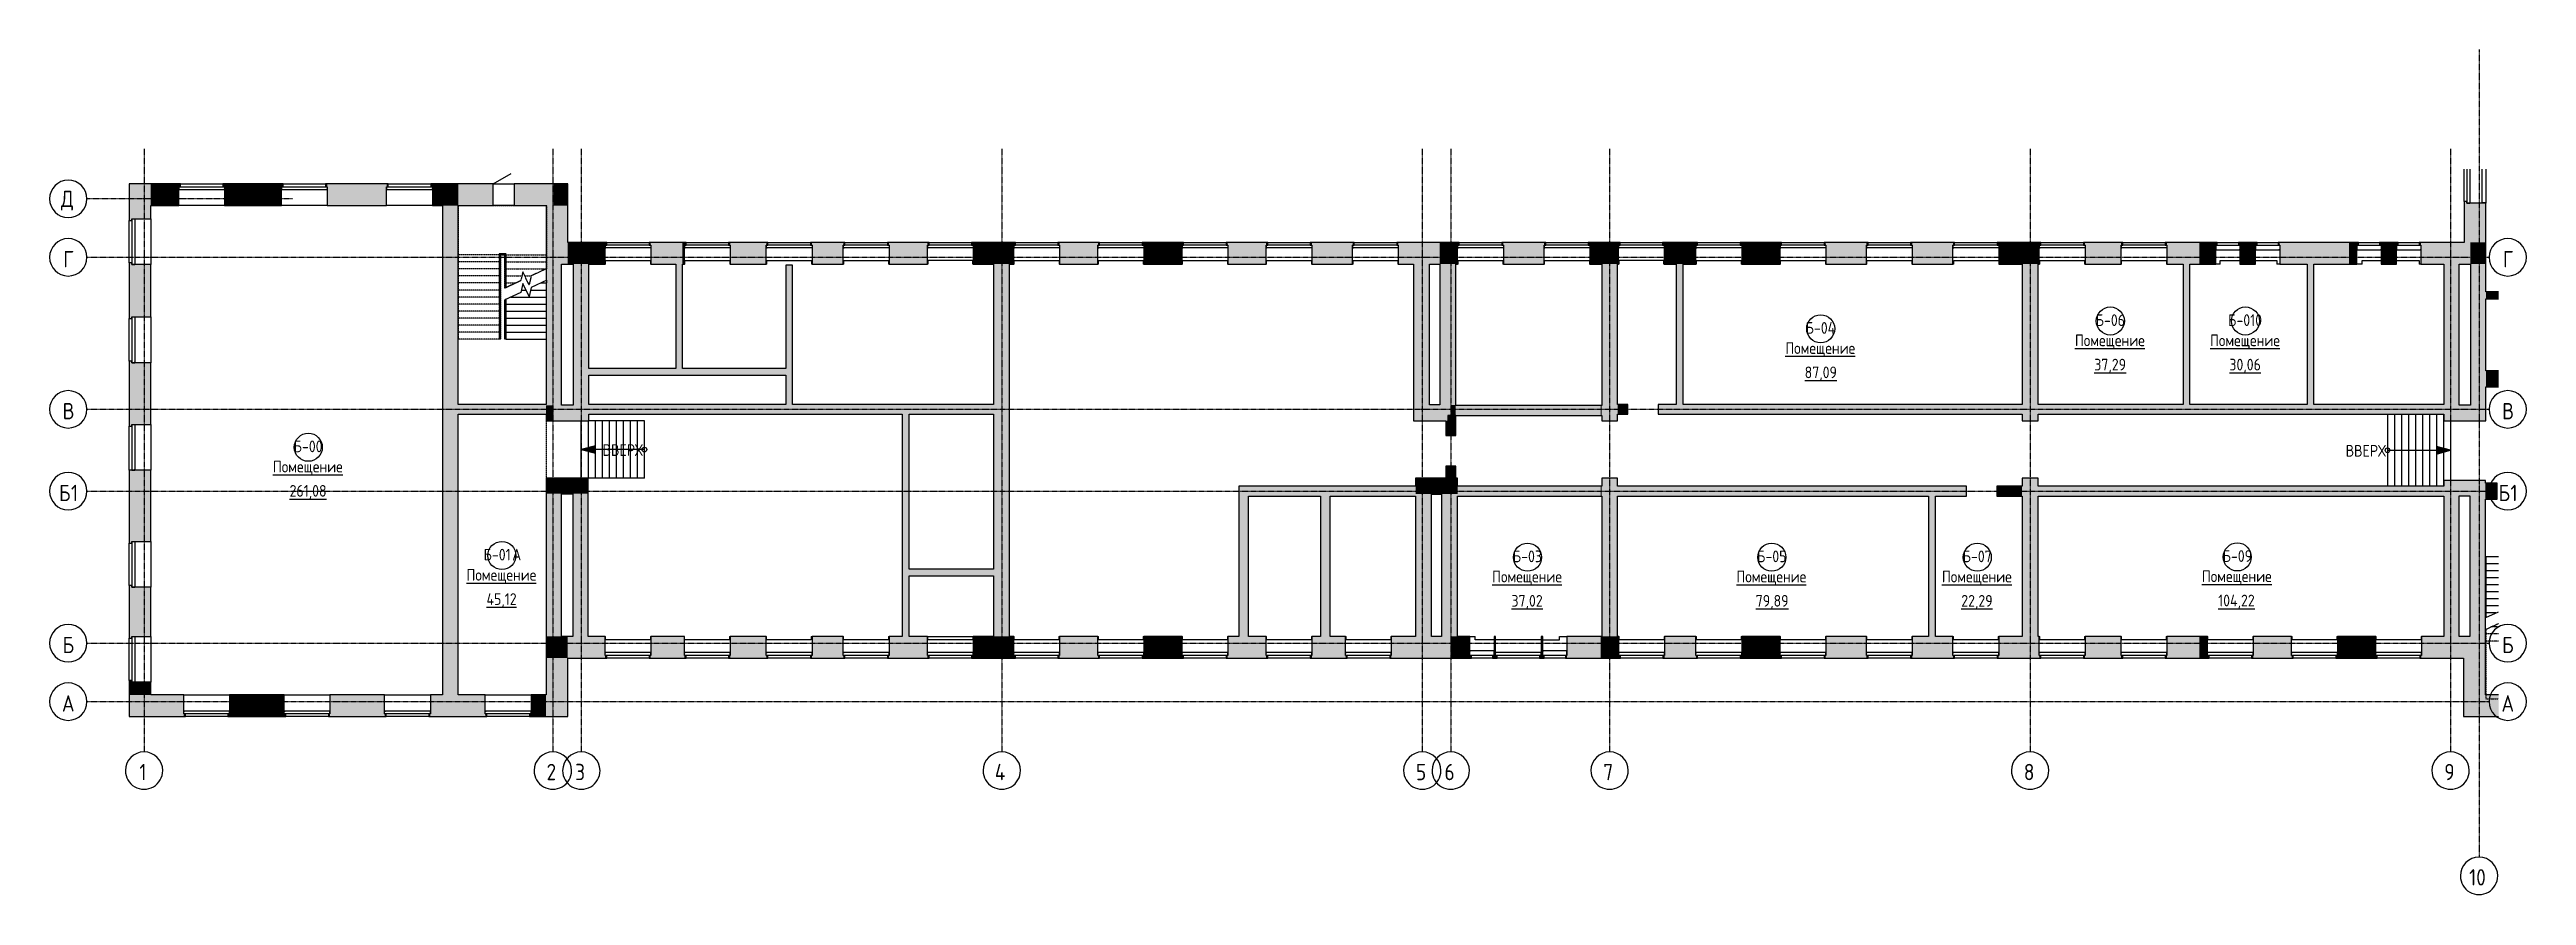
# Model space of a CAD drawing. Extents: x -4056 to 455774, y -7500 to 28668.
# Drawn here: x 349740 to 455774, y -7500 to 28668 of the extents above; entities that cross this region are included whole.
import ezdxf

# ---------------------------------------------------------------- set-up
doc = ezdxf.new("R2010")
doc.units = 0
for name, pattern in [('ADSK_ЛИНИЯ_СЕТКИ', [21, 12, -3, 3, -3]), ('ADSK_СВЕРХУ', [4.5, 3, -1.5]), ('ADSK_ШТРИХ_Ш3_П1_5', [4.5, 3, -1.5])]:
    doc.linetypes.add(name, pattern=pattern)
for name, color, linetype in [('_РАЗДЕЛИТЕЛЬ_ПОМЕЩЕНИЙ_', 4, 'ADSK_ШТРИХ_Ш3_П1_5'), ('ДВЕРИ', 7, 'CONTINUOUS'), ('КАРКАС_ИМПОСТ', 7, 'CONTINUOUS'), ('ЛЕСТНИЦЫ', 7, 'CONTINUOUS'), ('МАРКИ_ПОМЕЩЕНИЙ', 7, 'CONTINUOUS'), ('ОГРАЖДЕНИЕ', 7, 'CONTINUOUS'), ('ОКНА', 7, 'CONTINUOUS'), ('ОСИ', 7, 'CONTINUOUS'), ('ПАНЕЛЬ', 7, 'CONTINUOUS'), ('ПЕРЕКРЫТИЯ', 7, 'CONTINUOUS'), ('ПОРУЧНИ', 7, 'CONTINUOUS'), ('СТЕНЫ', 7, 'CONTINUOUS'), ('СТЕНЫ_РАЗРЕЗ', 7, 'CONTINUOUS'), ('СТЕНЫ_ШТРИХОВКА', 7, 'CONTINUOUS'), ('СТРЕЛКИ_ВВЕРХ', 7, 'CONTINUOUS'), ('ТРАЕКТОРИИ_ЛЕСТНИЦЫ', 7, 'CONTINUOUS')]:
    doc.layers.add(name, color=color, linetype=linetype)
doc.styles.add('GOST_COMMON', font='GOST Common.ttf', dxfattribs={"width": 0.9, "height": 500})
doc.styles.add('GOST_COMMON_1', font='GOST Common.ttf', dxfattribs={"width": 0.9, "height": 700})

msp = doc.modelspace()

# ---------------------------------------------------------------- texts
at = {"layer": 'МАРКИ_ПОМЕЩЕНИЙ', "char_height": 500, "attachment_point": 1, "style": 'GOST_COMMON'}
for s, insert, width in [('\\fGOST Common|b0|i0|c204|p34|;\\W.9;Б', (424916.395671, 17016.187892), 432.91125), ('-04', (425273.583171, 17016.187892), 1212.1515), ('\\fGOST Common|b0|i0|c204|p34|;\\W.9;Б', (437332.998197, 17347.860229), 432.91125), ('-06', (437690.185697, 17347.860229), 1168.860375), ('\\fGOST Common|b0|i0|c204|p34|;\\W.9;Б', (443002.953655, 17347.860229), 432.91125), ('-010', (443360.141155, 17347.860229), 1443.0375), ('\\LПомещение', (424046.995671, 16153.687892), 3751.8975), ('\\LПомещение', (436445.598197, 16485.360229), 3751.8975), ('\\LПомещение', (442228.953655, 16485.360229), 3751.8975), ('\\L87,09', (424874.995671, 15116.187892), 1746.075375), ('\\L37,29', (437273.598197, 15447.860229), 1746.075375), ('\\L30,06', (443056.953655, 15447.860229), 1746.075375), ('\\fGOST Common|b0|i0|c204|p34|;\\W.9;Б', (360189.173573, 11949.838672), 432.91125), ('-00', (360546.361073, 11949.838672), 1168.860375), ('\\LПомещение', (359301.773573, 11087.338672), 3751.8975), ('\\L261,08', (360016.373573, 10049.838672), 2020.2525), ('\\LПомещение', (367588.248421, 6458.365421), 3751.8975), ('\\fGOST Common|b0|i0|c204|p34|;\\W.9;Б', (368320.848421, 7320.865421), 432.91125), ('-01', (368678.035921, 7320.865421), 1053.417375), ('\\fGOST Common|b0|i0|c204|p34|;\\W.9;А', (369547.192171, 7320.865421), 490.63275), ('\\LПомещение', (411495.370869, 6384.551438), 3751.8975), ('\\fGOST Common|b0|i0|c204|p34|;\\W.9;Б', (412382.770869, 7247.051438), 432.91125), ('-03', (412739.958369, 7247.051438), 1168.860375), ('\\LПомещение', (421953.306077, 6384.551438), 3751.8975), ('\\fGOST Common|b0|i0|c204|p34|;\\W.9;Б', (422840.706077, 7247.051438), 432.91125), ('-05', (423197.893577, 7247.051438), 1168.860375), ('\\LПомещение', (430751.012276, 6384.551438), 3751.8975), ('\\fGOST Common|b0|i0|c204|p34|;\\W.9;Б', (431638.412276, 7247.051438), 432.91125), ('-07', (431995.599776, 7247.051438), 1168.860375), ('\\LПомещение', (441879.673554, 6397.843553), 3751.8975), ('\\fGOST Common|b0|i0|c204|p34|;\\W.9;Б', (442767.073554, 7260.343553), 432.91125), ('-09', (443124.261054, 7260.343553), 1168.860375), ('\\L45,12', (368445.948421, 5420.865421), 1673.9235), ('\\L37,02', (412323.370869, 5347.051438), 1746.075375), ('\\L79,89', (422781.306077, 5347.051438), 1746.075375), ('\\L22,29', (431579.012276, 5347.051438), 1746.075375), ('\\L104,22', (442576.273554, 5360.343553), 2063.543625)]:
    msp.add_mtext(s, dxfattribs=dict(at, insert=insert, width=width))
at = {"layer": 'ОСИ', "char_height": 700, "attachment_point": 1, "style": 'GOST_COMMON_1'}
for s, insert, width in [('\\fGOST Common|b0|i0|c204|p34|;\\W.9;Д', (350225.820843, 22631.615975), 692.658), ('\\fGOST Common|b0|i0|c204|p34|;\\W.9;Г', (350329.390674, 20058.280013), 548.35425), ('\\fGOST Common|b0|i0|c204|p34|;\\W.9;Г', (454764.272287, 20058.280013), 548.35425), ('\\fGOST Common|b0|i0|c204|p34|;\\W.9;В', (350299.690674, 13558.280013), 620.506125), ('\\fGOST Common|b0|i0|c204|p34|;\\W.9;В', (454734.572287, 13558.280013), 620.506125), ('\\fGOST Common|b0|i0|c204|p34|;\\W.9;Б', (350144.890674, 10058.280013), 620.506125), ('\\fGOST Common|b0|i0|c204|p34|;\\W.9;1', (350656.859424, 10058.280013), 375.18975), ('\\fGOST Common|b0|i0|c204|p34|;\\W.9;Б', (454579.772287, 10058.280013), 620.506125), ('\\fGOST Common|b0|i0|c204|p34|;\\W.9;1', (455091.741037, 10058.280013), 375.18975), ('\\fGOST Common|b0|i0|c204|p34|;\\W.9;Б', (350299.690674, 3558.280013), 620.506125), ('\\fGOST Common|b0|i0|c204|p34|;\\W.9;Б', (454734.572287, 3558.280013), 620.506125), ('\\fGOST Common|b0|i0|c204|p34|;\\W.9;А', (350269.990674, 1058.280013), 692.658), ('\\fGOST Common|b0|i0|c204|p34|;\\W.9;А', (454704.872287, 1058.280013), 692.658), ('\\fGOST Common|b0|i0|c204|p34|;\\W.9;1', (353587.374116, -1874.631883), 375.18975), ('\\fGOST Common|b0|i0|c204|p34|;\\W.9;2', (371016.274116, -1874.631883), 548.35425), ('\\fGOST Common|b0|i0|c204|p34|;\\W.9;3', (372242.574116, -1874.631883), 533.923875), ('\\fGOST Common|b0|i0|c204|p34|;\\W.9;4', (390206.574116, -1874.631883), 620.506125), ('\\fGOST Common|b0|i0|c204|p34|;\\W.9;5', (408236.274116, -1874.631883), 548.35425), ('\\fGOST Common|b0|i0|c204|p34|;\\W.9;6', (409456.274116, -1874.631883), 548.35425), ('\\fGOST Common|b0|i0|c204|p34|;\\W.9;7', (416256.274116, -1874.631883), 548.35425), ('\\fGOST Common|b0|i0|c204|p34|;\\W.9;8', (434256.274116, -1874.631883), 548.35425), ('\\fGOST Common|b0|i0|c204|p34|;\\W.9;9', (452256.274116, -1874.631883), 548.35425), ('10', (453321.474116, -6376.890299), 923.544)]:
    msp.add_mtext(s, dxfattribs=dict(at, insert=insert, width=width))
at = {"layer": 'ТРАЕКТОРИИ_ЛЕСТНИЦЫ', "char_height": 500, "width": 2147.798128, "attachment_point": 1, "style": 'GOST_COMMON'}
for insert in [(373415.310324, 11793.349657), (448035.310324, 11762.399224)]:
    msp.add_mtext('ВВЕРХ', dxfattribs=dict(at, insert=insert))

# ---------------------------------------------------------------- blocks, each defined once
blk = doc.blocks.new('*U357')
at = {"layer": 'СТЕНЫ'}
for points in [[(453085.142097, 145.135494), (453085.142097, 1075.135494), (454580.548107, 145.135494)], [(454580.548107, 145.135494), (453085.142097, 1075.135494), (454580.548107, 1075.135494)]]:
    blk.add_solid(points, dxfattribs=at)
blk = doc.blocks.new('*U358')
at = {"layer": 'СТЕНЫ'}
for points in [[(453085.142097, 1075.135494), (453085.142097, 3575.135494), (454015.142097, 1075.135494)], [(454015.142097, 1075.135494), (453085.142097, 3575.135494), (454015.142097, 3575.135494)]]:
    blk.add_solid(points, dxfattribs=at)
blk = doc.blocks.new('*U359')
at = {"layer": 'СТЕНЫ'}
for points in [[(370995.142097, 2645.135494), (370995.142097, 3575.135494), (371308.857003, 2645.135494)], [(371308.857003, 2645.135494), (370995.142097, 3575.135494), (371308.857003, 3575.135494)], [(371308.857003, 2645.135494), (371308.857003, 3575.135494), (371925.142097, 2645.135494)], [(371925.142097, 2645.135494), (371308.857003, 3575.135494), (371925.142097, 3575.135494)], [(371925.142097, 2645.135494), (371925.142097, 3575.135494), (373520.142097, 2645.135494)], [(373520.142097, 2645.135494), (371925.142097, 3575.135494), (373520.142097, 3575.135494)], [(375480.142097, 2645.135494), (375480.142097, 3575.135494), (376920.142097, 2645.135494)], [(376920.142097, 2645.135494), (375480.142097, 3575.135494), (376920.142097, 3575.135494)], [(378880.142097, 2645.135494), (378880.142097, 3575.135494), (380420.142097, 2645.135494)], [(380420.142097, 2645.135494), (378880.142097, 3575.135494), (380420.142097, 3575.135494)], [(382380.142097, 2645.135494), (382380.142097, 3575.135494), (383720.142097, 2645.135494)], [(383720.142097, 2645.135494), (382380.142097, 3575.135494), (383720.142097, 3575.135494)], [(385680.142097, 2645.135494), (385680.142097, 3575.135494), (387320.142097, 2645.135494)], [(387320.142097, 2645.135494), (385680.142097, 3575.135494), (387320.142097, 3575.135494)], [(389280.142097, 2645.135494), (389280.142097, 3575.135494), (390525.401104, 2645.135494)], [(390525.401104, 2645.135494), (389280.142097, 3575.135494), (390525.401104, 3575.135494)], [(390525.401104, 2645.135494), (390525.401104, 3575.135494), (391020.142097, 2645.135494)], [(391020.142097, 2645.135494), (390525.401104, 3575.135494), (391020.142097, 3575.135494)], [(392980.142097, 2645.135494), (392980.142097, 3575.135494), (394620.142097, 2645.135494)], [(394620.142097, 2645.135494), (392980.142097, 3575.135494), (394620.142097, 3575.135494)], [(396580.142097, 2645.135494), (396580.142097, 3575.135494), (396930.915804, 2645.135494)], [(396930.915804, 2645.135494), (396580.142097, 3575.135494), (396930.915804, 3575.135494)], [(396930.915804, 2645.135494), (396930.915804, 3575.135494), (398220.142097, 2645.135494)], [(398220.142097, 2645.135494), (396930.915804, 3575.135494), (398220.142097, 3575.135494)], [(400180.142097, 2645.135494), (400180.142097, 3575.135494), (401820.142097, 2645.135494)], [(401820.142097, 2645.135494), (400180.142097, 3575.135494), (401820.142097, 3575.135494)], [(403780.142097, 2645.135494), (403780.142097, 3575.135494), (405220.142097, 2645.135494)], [(405220.142097, 2645.135494), (403780.142097, 3575.135494), (405220.142097, 3575.135494)], [(407180.142097, 2645.135494), (407180.142097, 3575.135494), (409741.945205, 2645.135494)], [(409741.945205, 2645.135494), (407180.142097, 3575.135494), (409741.945205, 3575.135494)], [(409741.945205, 2645.135494), (409741.945205, 3575.135494), (410540.142097, 2645.135494)], [(410540.142097, 2645.135494), (409741.945205, 3575.135494), (410540.142097, 3575.135494)], [(411580.142097, 2645.135494), (411580.142097, 3575.135494), (411640.142097, 2645.135494)], [(411640.142097, 2645.135494), (411580.142097, 3575.135494), (411640.142097, 3575.135494)], [(413600.142097, 2645.135494), (413600.142097, 3575.135494), (413660.142097, 2645.135494)], [(413660.142097, 2645.135494), (413600.142097, 3575.135494), (413660.142097, 3575.135494)], [(414700.142097, 2645.135494), (414700.142097, 3575.135494), (416147.459905, 2645.135494)], [(416147.459905, 2645.135494), (414700.142097, 3575.135494), (416147.459905, 3575.135494)], [(416147.459905, 2645.135494), (416147.459905, 3575.135494), (416920.142097, 2645.135494)], [(416920.142097, 2645.135494), (416147.459905, 3575.135494), (416920.142097, 3575.135494)], [(418880.142097, 2645.135494), (418880.142097, 3575.135494), (420220.142097, 2645.135494)], [(420220.142097, 2645.135494), (418880.142097, 3575.135494), (420220.142097, 3575.135494)], [(422180.142097, 2645.135494), (422180.142097, 3575.135494), (422552.974606, 2645.135494)], [(422552.974606, 2645.135494), (422180.142097, 3575.135494), (422552.974606, 3575.135494)], [(422552.974606, 2645.135494), (422552.974606, 3575.135494), (423820.142097, 2645.135494)], [(423820.142097, 2645.135494), (422552.974606, 3575.135494), (423820.142097, 3575.135494)], [(425780.142097, 2645.135494), (425780.142097, 3575.135494), (427520.142097, 2645.135494)], [(427520.142097, 2645.135494), (425780.142097, 3575.135494), (427520.142097, 3575.135494)], [(429480.142097, 2645.135494), (429480.142097, 3575.135494), (431220.142097, 2645.135494)], [(431220.142097, 2645.135494), (429480.142097, 3575.135494), (431220.142097, 3575.135494)], [(433180.142097, 2645.135494), (433180.142097, 3575.135494), (434920.142097, 2645.135494)], [(434920.142097, 2645.135494), (433180.142097, 3575.135494), (434920.142097, 3575.135494)], [(436880.142097, 2645.135494), (436880.142097, 3575.135494), (438420.142097, 2645.135494)], [(438420.142097, 2645.135494), (436880.142097, 3575.135494), (438420.142097, 3575.135494)], [(440380.142097, 2645.135494), (440380.142097, 3575.135494), (441769.518707, 2645.135494)], [(441769.518707, 2645.135494), (440380.142097, 3575.135494), (441769.518707, 3575.135494)], [(441769.518707, 2645.135494), (441769.518707, 3575.135494), (442120.142097, 2645.135494)], [(442120.142097, 2645.135494), (441769.518707, 3575.135494), (442120.142097, 3575.135494)], [(444080.142097, 2645.135494), (444080.142097, 3575.135494), (445720.142097, 2645.135494)], [(445720.142097, 2645.135494), (444080.142097, 3575.135494), (445720.142097, 3575.135494)], [(447680.142097, 2645.135494), (447680.142097, 3575.135494), (448175.033407, 2645.135494)], [(448175.033407, 2645.135494), (447680.142097, 3575.135494), (448175.033407, 3575.135494)], [(448175.033407, 2645.135494), (448175.033407, 3575.135494), (449320.142097, 2645.135494)], [(449320.142097, 2645.135494), (448175.033407, 3575.135494), (449320.142097, 3575.135494)], [(451280.142097, 2645.135494), (451280.142097, 3575.135494), (453085.142097, 2645.135494)], [(453085.142097, 2645.135494), (451280.142097, 3575.135494), (453085.142097, 3575.135494)], [(373520.142097, 2645.135494), (373520.142097, 2765.135494), (373590.142097, 2645.135494)], [(373590.142097, 2645.135494), (373520.142097, 2765.135494), (373590.142097, 2765.135494)], [(375410.142097, 2645.135494), (375410.142097, 2765.135494), (375480.142097, 2645.135494)], [(375480.142097, 2645.135494), (375410.142097, 2765.135494), (375480.142097, 2765.135494)], [(376920.142097, 2645.135494), (376920.142097, 2765.135494), (376990.142097, 2645.135494)], [(376990.142097, 2645.135494), (376920.142097, 2765.135494), (376990.142097, 2765.135494)], [(378810.142097, 2645.135494), (378810.142097, 2765.135494), (378880.142097, 2645.135494)], [(378880.142097, 2645.135494), (378810.142097, 2765.135494), (378880.142097, 2765.135494)], [(380420.142097, 2645.135494), (380420.142097, 2765.135494), (380490.142097, 2645.135494)], [(380490.142097, 2645.135494), (380420.142097, 2765.135494), (380490.142097, 2765.135494)], [(382310.142097, 2645.135494), (382310.142097, 2765.135494), (382380.142097, 2645.135494)], [(382380.142097, 2645.135494), (382310.142097, 2765.135494), (382380.142097, 2765.135494)], [(383720.142097, 2645.135494), (383720.142097, 2765.135494), (383790.142097, 2645.135494)], [(383790.142097, 2645.135494), (383720.142097, 2765.135494), (383790.142097, 2765.135494)], [(385610.142097, 2645.135494), (385610.142097, 2765.135494), (385680.142097, 2645.135494)], [(385680.142097, 2645.135494), (385610.142097, 2765.135494), (385680.142097, 2765.135494)], [(387320.142097, 2645.135494), (387320.142097, 2765.135494), (387390.142097, 2645.135494)], [(387390.142097, 2645.135494), (387320.142097, 2765.135494), (387390.142097, 2765.135494)], [(389210.142097, 2645.135494), (389210.142097, 2765.135494), (389280.142097, 2645.135494)], [(389280.142097, 2645.135494), (389210.142097, 2765.135494), (389280.142097, 2765.135494)], [(391020.142097, 2645.135494), (391020.142097, 2765.135494), (391090.142097, 2645.135494)], [(391090.142097, 2645.135494), (391020.142097, 2765.135494), (391090.142097, 2765.135494)], [(392910.142097, 2645.135494), (392910.142097, 2765.135494), (392980.142097, 2645.135494)], [(392980.142097, 2645.135494), (392910.142097, 2765.135494), (392980.142097, 2765.135494)], [(394620.142097, 2645.135494), (394620.142097, 2765.135494), (394690.142097, 2645.135494)], [(394690.142097, 2645.135494), (394620.142097, 2765.135494), (394690.142097, 2765.135494)], [(396510.142097, 2645.135494), (396510.142097, 2765.135494), (396580.142097, 2645.135494)], [(396580.142097, 2645.135494), (396510.142097, 2765.135494), (396580.142097, 2765.135494)], [(398220.142097, 2645.135494), (398220.142097, 2765.135494), (398290.142097, 2645.135494)], [(398290.142097, 2645.135494), (398220.142097, 2765.135494), (398290.142097, 2765.135494)], [(400110.142097, 2645.135494), (400110.142097, 2765.135494), (400180.142097, 2645.135494)], [(400180.142097, 2645.135494), (400110.142097, 2765.135494), (400180.142097, 2765.135494)], [(401820.142097, 2645.135494), (401820.142097, 2765.135494), (401890.142097, 2645.135494)], [(401890.142097, 2645.135494), (401820.142097, 2765.135494), (401890.142097, 2765.135494)], [(403710.142097, 2645.135494), (403710.142097, 2765.135494), (403780.142097, 2645.135494)], [(403780.142097, 2645.135494), (403710.142097, 2765.135494), (403780.142097, 2765.135494)], [(405220.142097, 2645.135494), (405220.142097, 2765.135494), (405290.142097, 2645.135494)], [(405290.142097, 2645.135494), (405220.142097, 2765.135494), (405290.142097, 2765.135494)], [(407110.142097, 2645.135494), (407110.142097, 2765.135494), (407180.142097, 2645.135494)], [(407180.142097, 2645.135494), (407110.142097, 2765.135494), (407180.142097, 2765.135494)], [(410540.142097, 2645.135494), (410540.142097, 2765.135494), (410610.142097, 2645.135494)], [(410610.142097, 2645.135494), (410540.142097, 2765.135494), (410610.142097, 2765.135494)], [(411510.142097, 2645.135494), (411510.142097, 2765.135494), (411580.142097, 2645.135494)], [(411580.142097, 2645.135494), (411510.142097, 2765.135494), (411580.142097, 2765.135494)], [(411640.142097, 2645.135494), (411640.142097, 2765.135494), (411710.142097, 2645.135494)], [(411710.142097, 2645.135494), (411640.142097, 2765.135494), (411710.142097, 2765.135494)], [(413530.142097, 2645.135494), (413530.142097, 2765.135494), (413600.142097, 2645.135494)], [(413600.142097, 2645.135494), (413530.142097, 2765.135494), (413600.142097, 2765.135494)], [(413660.142097, 2645.135494), (413660.142097, 2765.135494), (413730.142097, 2645.135494)], [(413730.142097, 2645.135494), (413660.142097, 2765.135494), (413730.142097, 2765.135494)], [(414630.142097, 2645.135494), (414630.142097, 2765.135494), (414700.142097, 2645.135494)], [(414700.142097, 2645.135494), (414630.142097, 2765.135494), (414700.142097, 2765.135494)], [(416920.142097, 2645.135494), (416920.142097, 2765.135494), (416990.142097, 2645.135494)], [(416990.142097, 2645.135494), (416920.142097, 2765.135494), (416990.142097, 2765.135494)], [(418810.142097, 2645.135494), (418810.142097, 2765.135494), (418880.142097, 2645.135494)], [(418880.142097, 2645.135494), (418810.142097, 2765.135494), (418880.142097, 2765.135494)], [(420220.142097, 2645.135494), (420220.142097, 2765.135494), (420290.142097, 2645.135494)], [(420290.142097, 2645.135494), (420220.142097, 2765.135494), (420290.142097, 2765.135494)], [(422110.142097, 2645.135494), (422110.142097, 2765.135494), (422180.142097, 2645.135494)], [(422180.142097, 2645.135494), (422110.142097, 2765.135494), (422180.142097, 2765.135494)], [(423820.142097, 2645.135494), (423820.142097, 2765.135494), (423890.142097, 2645.135494)], [(423890.142097, 2645.135494), (423820.142097, 2765.135494), (423890.142097, 2765.135494)], [(425710.142097, 2645.135494), (425710.142097, 2765.135494), (425780.142097, 2645.135494)], [(425780.142097, 2645.135494), (425710.142097, 2765.135494), (425780.142097, 2765.135494)], [(427520.142097, 2645.135494), (427520.142097, 2765.135494), (427590.142097, 2645.135494)], [(427590.142097, 2645.135494), (427520.142097, 2765.135494), (427590.142097, 2765.135494)], [(429410.142097, 2645.135494), (429410.142097, 2765.135494), (429480.142097, 2645.135494)], [(429480.142097, 2645.135494), (429410.142097, 2765.135494), (429480.142097, 2765.135494)], [(431220.142097, 2645.135494), (431220.142097, 2765.135494), (431290.142097, 2645.135494)], [(431290.142097, 2645.135494), (431220.142097, 2765.135494), (431290.142097, 2765.135494)], [(433110.142097, 2645.135494), (433110.142097, 2765.135494), (433180.142097, 2645.135494)], [(433180.142097, 2645.135494), (433110.142097, 2765.135494), (433180.142097, 2765.135494)], [(434920.142097, 2645.135494), (434920.142097, 2765.135494), (434990.142097, 2645.135494)], [(434990.142097, 2645.135494), (434920.142097, 2765.135494), (434990.142097, 2765.135494)], [(436810.142097, 2645.135494), (436810.142097, 2765.135494), (436880.142097, 2645.135494)], [(436880.142097, 2645.135494), (436810.142097, 2765.135494), (436880.142097, 2765.135494)], [(438420.142097, 2645.135494), (438420.142097, 2765.135494), (438490.142097, 2645.135494)], [(438490.142097, 2645.135494), (438420.142097, 2765.135494), (438490.142097, 2765.135494)], [(440310.142097, 2645.135494), (440310.142097, 2765.135494), (440380.142097, 2645.135494)], [(440380.142097, 2645.135494), (440310.142097, 2765.135494), (440380.142097, 2765.135494)], [(442120.142097, 2645.135494), (442120.142097, 2765.135494), (442190.142097, 2645.135494)], [(442190.142097, 2645.135494), (442120.142097, 2765.135494), (442190.142097, 2765.135494)], [(444010.142097, 2645.135494), (444010.142097, 2765.135494), (444080.142097, 2645.135494)], [(444080.142097, 2645.135494), (444010.142097, 2765.135494), (444080.142097, 2765.135494)], [(445720.142097, 2645.135494), (445720.142097, 2765.135494), (445790.142097, 2645.135494)], [(445790.142097, 2645.135494), (445720.142097, 2765.135494), (445790.142097, 2765.135494)], [(447610.142097, 2645.135494), (447610.142097, 2765.135494), (447680.142097, 2645.135494)], [(447680.142097, 2645.135494), (447610.142097, 2765.135494), (447680.142097, 2765.135494)], [(449320.142097, 2645.135494), (449320.142097, 2765.135494), (449390.142097, 2645.135494)], [(449390.142097, 2645.135494), (449320.142097, 2765.135494), (449390.142097, 2765.135494)], [(451210.142097, 2645.135494), (451210.142097, 2765.135494), (451280.142097, 2645.135494)], [(451280.142097, 2645.135494), (451210.142097, 2765.135494), (451280.142097, 2765.135494)]]:
    blk.add_solid(points, dxfattribs=at)
blk = doc.blocks.new('*U360')
at = {"layer": 'СТЕНЫ'}
for points in [[(370995.142097, 145.135494), (370995.142097, 2645.135494), (371308.857003, 145.135494)], [(371308.857003, 145.135494), (370995.142097, 2645.135494), (371308.857003, 2645.135494)], [(371308.857003, 145.135494), (371308.857003, 2645.135494), (371925.142097, 145.135494)], [(371925.142097, 145.135494), (371308.857003, 2645.135494), (371925.142097, 2645.135494)]]:
    blk.add_solid(points, dxfattribs=at)
blk = doc.blocks.new('*U361')
at = {"layer": 'СТЕНЫ'}
for points in [[(353145.142097, 145.135494), (353145.142097, 1075.135494), (355485.142097, 145.135494)], [(355485.142097, 145.135494), (353145.142097, 1075.135494), (355485.142097, 1075.135494)], [(357445.142097, 145.135494), (357445.142097, 1075.135494), (358497.827602, 145.135494)], [(358497.827602, 145.135494), (357445.142097, 1075.135494), (358497.827602, 1075.135494)], [(358497.827602, 145.135494), (358497.827602, 1075.135494), (359785.142097, 145.135494)], [(359785.142097, 145.135494), (358497.827602, 1075.135494), (359785.142097, 1075.135494)], [(361745.142097, 145.135494), (361745.142097, 1075.135494), (364085.142097, 145.135494)], [(364085.142097, 145.135494), (361745.142097, 1075.135494), (364085.142097, 1075.135494)], [(366045.142097, 145.135494), (366045.142097, 1075.135494), (368391.794238, 145.135494)], [(368391.794238, 145.135494), (366045.142097, 1075.135494), (368391.794238, 1075.135494)], [(370351.794238, 145.135494), (370351.794238, 1075.135494), (370995.142097, 145.135494)], [(370995.142097, 145.135494), (370351.794238, 1075.135494), (370995.142097, 1075.135494)], [(355485.142097, 145.135494), (355485.142097, 265.135494), (355555.142097, 145.135494)], [(355555.142097, 145.135494), (355485.142097, 265.135494), (355555.142097, 265.135494)], [(357375.142097, 145.135494), (357375.142097, 265.135494), (357445.142097, 145.135494)], [(357445.142097, 145.135494), (357375.142097, 265.135494), (357445.142097, 265.135494)], [(359785.142097, 145.135494), (359785.142097, 265.135494), (359855.142097, 145.135494)], [(359855.142097, 145.135494), (359785.142097, 265.135494), (359855.142097, 265.135494)], [(361675.142097, 145.135494), (361675.142097, 265.135494), (361745.142097, 145.135494)], [(361745.142097, 145.135494), (361675.142097, 265.135494), (361745.142097, 265.135494)], [(364085.142097, 145.135494), (364085.142097, 265.135494), (364155.142097, 145.135494)], [(364155.142097, 145.135494), (364085.142097, 265.135494), (364155.142097, 265.135494)], [(365975.142097, 145.135494), (365975.142097, 265.135494), (366045.142097, 145.135494)], [(366045.142097, 145.135494), (365975.142097, 265.135494), (366045.142097, 265.135494)], [(368391.794238, 145.135494), (368391.794238, 265.135494), (368461.794238, 145.135494)], [(368461.794238, 145.135494), (368391.794238, 265.135494), (368461.794238, 265.135494)], [(370281.794238, 145.135494), (370281.794238, 265.135494), (370351.794238, 145.135494)], [(370351.794238, 145.135494), (370281.794238, 265.135494), (370351.794238, 265.135494)]]:
    blk.add_solid(points, dxfattribs=at)
blk = doc.blocks.new('*U362')
at = {"layer": 'СТЕНЫ'}
for points in [[(353145.142097, 21365.135494), (353145.142097, 22925.135494), (353265.142097, 21365.135494)], [(353265.142097, 21365.135494), (353145.142097, 22925.135494), (353265.142097, 22925.135494)], [(353265.142097, 21435.135494), (353265.142097, 22925.135494), (354075.142097, 21435.135494)], [(354075.142097, 21435.135494), (353265.142097, 22925.135494), (354075.142097, 22925.135494)], [(353145.142097, 17165.135494), (353145.142097, 19545.135494), (353265.142097, 17165.135494)], [(353265.142097, 17165.135494), (353145.142097, 19545.135494), (353265.142097, 19545.135494)], [(353265.142097, 17235.135494), (353265.142097, 19475.135494), (354075.142097, 17235.135494)], [(354075.142097, 17235.135494), (353265.142097, 19475.135494), (354075.142097, 19475.135494)], [(353145.142097, 12559.818526), (353145.142097, 15345.135494), (353265.142097, 12559.818526)], [(353265.142097, 12559.818526), (353145.142097, 15345.135494), (353265.142097, 15345.135494)], [(353265.142097, 12629.818526), (353265.142097, 15275.135494), (354075.142097, 12629.818526)], [(354075.142097, 12629.818526), (353265.142097, 15275.135494), (354075.142097, 15275.135494)], [(353145.142097, 7565.135494), (353145.142097, 10689.818526), (353265.142097, 7565.135494)], [(353265.142097, 7565.135494), (353145.142097, 10689.818526), (353265.142097, 10689.818526)], [(353265.142097, 7635.135494), (353265.142097, 10689.818526), (354075.142097, 7635.135494)], [(354075.142097, 7635.135494), (353265.142097, 10689.818526), (354075.142097, 10689.818526)], [(353145.142097, 3505.135494), (353145.142097, 5745.135494), (353265.142097, 3505.135494)], [(353265.142097, 3505.135494), (353145.142097, 5745.135494), (353265.142097, 5745.135494)], [(353265.142097, 3575.135494), (353265.142097, 5675.135494), (354075.142097, 3575.135494)], [(354075.142097, 3575.135494), (353265.142097, 5675.135494), (354075.142097, 5675.135494)], [(353145.142097, 1075.135494), (353145.142097, 1685.135494), (353265.142097, 1075.135494)], [(353265.142097, 1075.135494), (353145.142097, 1685.135494), (353265.142097, 1685.135494)], [(353265.142097, 1075.135494), (353265.142097, 1615.135494), (354075.142097, 1075.135494)], [(354075.142097, 1075.135494), (353265.142097, 1615.135494), (354075.142097, 1615.135494)]]:
    blk.add_solid(points, dxfattribs=at)
blk = doc.blocks.new('*U363')
at = {"layer": 'СТЕНЫ'}
for points in [[(354075.142097, 21995.135494), (354075.142097, 22925.135494), (355269.116592, 21995.135494)], [(355269.116592, 21995.135494), (354075.142097, 22925.135494), (355269.116592, 22925.135494)], [(355269.116592, 22805.135494), (355269.116592, 22925.135494), (355339.116592, 22805.135494)], [(355339.116592, 22805.135494), (355269.116592, 22925.135494), (355339.116592, 22925.135494)], [(357159.116592, 22805.135494), (357159.116592, 22925.135494), (357229.116592, 22805.135494)], [(357229.116592, 22805.135494), (357159.116592, 22925.135494), (357229.116592, 22925.135494)], [(357229.116592, 21995.135494), (357229.116592, 22925.135494), (358497.827602, 21995.135494)], [(358497.827602, 21995.135494), (357229.116592, 22925.135494), (358497.827602, 22925.135494)], [(358497.827602, 21995.135494), (358497.827602, 22925.135494), (359669.116592, 21995.135494)], [(359669.116592, 21995.135494), (358497.827602, 22925.135494), (359669.116592, 22925.135494)], [(359669.116592, 22805.135494), (359669.116592, 22925.135494), (359739.116592, 22805.135494)], [(359739.116592, 22805.135494), (359669.116592, 22925.135494), (359739.116592, 22925.135494)], [(361559.116592, 22805.135494), (361559.116592, 22925.135494), (361629.116592, 22805.135494)], [(361629.116592, 22805.135494), (361559.116592, 22925.135494), (361629.116592, 22925.135494)], [(361629.116592, 21995.135494), (361629.116592, 22925.135494), (364169.116592, 21995.135494)], [(364169.116592, 21995.135494), (361629.116592, 22925.135494), (364169.116592, 22925.135494)], [(364169.116592, 22805.135494), (364169.116592, 22925.135494), (364239.116592, 22805.135494)], [(364239.116592, 22805.135494), (364169.116592, 22925.135494), (364239.116592, 22925.135494)], [(366059.116592, 22805.135494), (366059.116592, 22925.135494), (366129.116592, 22805.135494)], [(366129.116592, 22805.135494), (366059.116592, 22925.135494), (366129.116592, 22925.135494)], [(366129.116592, 21995.135494), (366129.116592, 22925.135494), (367235.142097, 21995.135494)], [(367235.142097, 21995.135494), (366129.116592, 22925.135494), (367235.142097, 22925.135494)], [(367235.142097, 21995.135494), (367235.142097, 22925.135494), (368727.642097, 21995.135494)], [(368727.642097, 21995.135494), (367235.142097, 22925.135494), (368727.642097, 22925.135494)], [(369627.642097, 21995.135494), (369627.642097, 22925.135494), (371308.857003, 21995.135494)], [(371308.857003, 21995.135494), (369627.642097, 22925.135494), (371308.857003, 22925.135494)], [(371308.857003, 21995.135494), (371308.857003, 22925.135494), (371925.142097, 21995.135494)], [(371925.142097, 21995.135494), (371308.857003, 22925.135494), (371925.142097, 22925.135494)]]:
    blk.add_solid(points, dxfattribs=at)
blk = doc.blocks.new('*U364')
at = {"layer": 'СТЕНЫ'}
for points in [[(370995.142097, 19495.135494), (370995.142097, 21995.135494), (371655.142097, 19495.135494)], [(371655.142097, 19495.135494), (370995.142097, 21995.135494), (371655.142097, 21995.135494)], [(371655.142097, 19495.135494), (371655.142097, 21995.135494), (371925.142097, 19495.135494)], [(371925.142097, 19495.135494), (371655.142097, 21995.135494), (371925.142097, 21995.135494)]]:
    blk.add_solid(points, dxfattribs=at)
blk = doc.blocks.new('*U365')
at = {"layer": 'СТЕНЫ'}
for points in [[(371925.142097, 19495.135494), (371925.142097, 20425.135494), (372820.142097, 19495.135494)], [(372820.142097, 19495.135494), (371925.142097, 20425.135494), (372820.142097, 20425.135494)], [(372820.142097, 19495.135494), (372820.142097, 20425.135494), (373520.142097, 19495.135494)], [(373520.142097, 19495.135494), (372820.142097, 20425.135494), (373520.142097, 20425.135494)], [(373520.142097, 20305.135494), (373520.142097, 20425.135494), (373590.142097, 20305.135494)], [(373590.142097, 20305.135494), (373520.142097, 20425.135494), (373590.142097, 20425.135494)], [(375410.142097, 20305.135494), (375410.142097, 20425.135494), (375480.142097, 20305.135494)], [(375480.142097, 20305.135494), (375410.142097, 20425.135494), (375480.142097, 20425.135494)], [(375480.142097, 19495.135494), (375480.142097, 20425.135494), (376835.142097, 19495.135494)], [(376835.142097, 19495.135494), (375480.142097, 20425.135494), (376835.142097, 20425.135494)], [(376835.142097, 19495.135494), (376835.142097, 20425.135494), (376920.142097, 19495.135494)], [(376920.142097, 19495.135494), (376835.142097, 20425.135494), (376920.142097, 20425.135494)], [(376920.142097, 20305.135494), (376920.142097, 20425.135494), (376990.142097, 20305.135494)], [(376990.142097, 20305.135494), (376920.142097, 20425.135494), (376990.142097, 20425.135494)], [(378810.142097, 20305.135494), (378810.142097, 20425.135494), (378880.142097, 20305.135494)], [(378880.142097, 20305.135494), (378810.142097, 20425.135494), (378880.142097, 20425.135494)], [(378880.142097, 19495.135494), (378880.142097, 20425.135494), (380420.142097, 19495.135494)], [(380420.142097, 19495.135494), (378880.142097, 20425.135494), (380420.142097, 20425.135494)], [(380420.142097, 20305.135494), (380420.142097, 20425.135494), (380490.142097, 20305.135494)], [(380490.142097, 20305.135494), (380420.142097, 20425.135494), (380490.142097, 20425.135494)], [(382310.142097, 20305.135494), (382310.142097, 20425.135494), (382380.142097, 20305.135494)], [(382380.142097, 20305.135494), (382310.142097, 20425.135494), (382380.142097, 20425.135494)], [(382380.142097, 19495.135494), (382380.142097, 20425.135494), (383720.142097, 19495.135494)], [(383720.142097, 19495.135494), (382380.142097, 20425.135494), (383720.142097, 20425.135494)], [(383720.142097, 20305.135494), (383720.142097, 20425.135494), (383790.142097, 20305.135494)], [(383790.142097, 20305.135494), (383720.142097, 20425.135494), (383790.142097, 20425.135494)], [(385610.142097, 20305.135494), (385610.142097, 20425.135494), (385680.142097, 20305.135494)], [(385680.142097, 20305.135494), (385610.142097, 20425.135494), (385680.142097, 20425.135494)], [(385680.142097, 19495.135494), (385680.142097, 20425.135494), (387320.142097, 19495.135494)], [(387320.142097, 19495.135494), (385680.142097, 20425.135494), (387320.142097, 20425.135494)], [(387320.142097, 20305.135494), (387320.142097, 20425.135494), (387390.142097, 20305.135494)], [(387390.142097, 20305.135494), (387320.142097, 20425.135494), (387390.142097, 20425.135494)], [(389210.142097, 20305.135494), (389210.142097, 20425.135494), (389280.142097, 20305.135494)], [(389280.142097, 20305.135494), (389210.142097, 20425.135494), (389280.142097, 20425.135494)], [(389280.142097, 19495.135494), (389280.142097, 20425.135494), (390147.642097, 19495.135494)], [(390147.642097, 19495.135494), (389280.142097, 20425.135494), (390147.642097, 20425.135494)], [(390147.642097, 19495.135494), (390147.642097, 20425.135494), (390525.401104, 19495.135494)], [(390525.401104, 19495.135494), (390147.642097, 20425.135494), (390525.401104, 20425.135494)], [(390525.401104, 19495.135494), (390525.401104, 20425.135494), (391020.142097, 19495.135494)], [(391020.142097, 19495.135494), (390525.401104, 20425.135494), (391020.142097, 20425.135494)], [(391020.142097, 20305.135494), (391020.142097, 20425.135494), (391090.142097, 20305.135494)], [(391090.142097, 20305.135494), (391020.142097, 20425.135494), (391090.142097, 20425.135494)], [(392910.142097, 20305.135494), (392910.142097, 20425.135494), (392980.142097, 20305.135494)], [(392980.142097, 20305.135494), (392910.142097, 20425.135494), (392980.142097, 20425.135494)], [(392980.142097, 19495.135494), (392980.142097, 20425.135494), (394620.142097, 19495.135494)], [(394620.142097, 19495.135494), (392980.142097, 20425.135494), (394620.142097, 20425.135494)], [(394620.142097, 20305.135494), (394620.142097, 20425.135494), (394690.142097, 20305.135494)], [(394690.142097, 20305.135494), (394620.142097, 20425.135494), (394690.142097, 20425.135494)], [(396510.142097, 20305.135494), (396510.142097, 20425.135494), (396580.142097, 20305.135494)], [(396580.142097, 20305.135494), (396510.142097, 20425.135494), (396580.142097, 20425.135494)], [(396580.142097, 19495.135494), (396580.142097, 20425.135494), (396930.915804, 19495.135494)], [(396930.915804, 19495.135494), (396580.142097, 20425.135494), (396930.915804, 20425.135494)], [(396930.915804, 19495.135494), (396930.915804, 20425.135494), (398220.142097, 19495.135494)], [(398220.142097, 19495.135494), (396930.915804, 20425.135494), (398220.142097, 20425.135494)], [(398220.142097, 20305.135494), (398220.142097, 20425.135494), (398290.142097, 20305.135494)], [(398290.142097, 20305.135494), (398220.142097, 20425.135494), (398290.142097, 20425.135494)], [(400110.142097, 20305.135494), (400110.142097, 20425.135494), (400180.142097, 20305.135494)], [(400180.142097, 20305.135494), (400110.142097, 20425.135494), (400180.142097, 20425.135494)], [(400180.142097, 19495.135494), (400180.142097, 20425.135494), (401820.142097, 19495.135494)], [(401820.142097, 19495.135494), (400180.142097, 20425.135494), (401820.142097, 20425.135494)], [(401820.142097, 20305.135494), (401820.142097, 20425.135494), (401890.142097, 20305.135494)], [(401890.142097, 20305.135494), (401820.142097, 20425.135494), (401890.142097, 20425.135494)], [(403710.142097, 20305.135494), (403710.142097, 20425.135494), (403780.142097, 20305.135494)], [(403780.142097, 20305.135494), (403710.142097, 20425.135494), (403780.142097, 20425.135494)], [(403780.142097, 19495.135494), (403780.142097, 20425.135494), (405520.142097, 19495.135494)], [(405520.142097, 19495.135494), (403780.142097, 20425.135494), (405520.142097, 20425.135494)], [(405520.142097, 20305.135494), (405520.142097, 20425.135494), (405590.142097, 20305.135494)], [(405590.142097, 20305.135494), (405520.142097, 20425.135494), (405590.142097, 20425.135494)], [(407410.142097, 20305.135494), (407410.142097, 20425.135494), (407480.142097, 20305.135494)], [(407480.142097, 20305.135494), (407410.142097, 20425.135494), (407480.142097, 20425.135494)], [(407480.142097, 19495.135494), (407480.142097, 20425.135494), (409255.142097, 19495.135494)], [(409255.142097, 19495.135494), (407480.142097, 20425.135494), (409255.142097, 20425.135494)], [(409255.142097, 19495.135494), (409255.142097, 20425.135494), (409741.945205, 19495.135494)], [(409741.945205, 19495.135494), (409255.142097, 20425.135494), (409741.945205, 20425.135494)], [(409741.945205, 19495.135494), (409741.945205, 20425.135494), (410020.142097, 19495.135494)], [(410020.142097, 19495.135494), (409741.945205, 20425.135494), (410020.142097, 20425.135494)], [(410020.142097, 20305.135494), (410020.142097, 20425.135494), (410090.142097, 20305.135494)], [(410090.142097, 20305.135494), (410020.142097, 20425.135494), (410090.142097, 20425.135494)], [(411910.142097, 20305.135494), (411910.142097, 20425.135494), (411980.142097, 20305.135494)], [(411980.142097, 20305.135494), (411910.142097, 20425.135494), (411980.142097, 20425.135494)], [(411980.142097, 19495.135494), (411980.142097, 20425.135494), (413720.142097, 19495.135494)], [(413720.142097, 19495.135494), (411980.142097, 20425.135494), (413720.142097, 20425.135494)], [(413720.142097, 20305.135494), (413720.142097, 20425.135494), (413790.142097, 20305.135494)], [(413790.142097, 20305.135494), (413720.142097, 20425.135494), (413790.142097, 20425.135494)], [(415610.142097, 20305.135494), (415610.142097, 20425.135494), (415680.142097, 20305.135494)], [(415680.142097, 20305.135494), (415610.142097, 20425.135494), (415680.142097, 20425.135494)], [(415680.142097, 19495.135494), (415680.142097, 20425.135494), (416147.459905, 19495.135494)], [(416147.459905, 19495.135494), (415680.142097, 20425.135494), (416147.459905, 20425.135494)], [(416147.459905, 19495.135494), (416147.459905, 20425.135494), (416900.142097, 19495.135494)], [(416900.142097, 19495.135494), (416147.459905, 20425.135494), (416900.142097, 20425.135494)], [(416900.142097, 20305.135494), (416900.142097, 20425.135494), (416970.142097, 20305.135494)], [(416970.142097, 20305.135494), (416900.142097, 20425.135494), (416970.142097, 20425.135494)], [(418790.142097, 20305.135494), (418790.142097, 20425.135494), (418860.142097, 20305.135494)], [(418860.142097, 20305.135494), (418790.142097, 20425.135494), (418860.142097, 20425.135494)], [(418860.142097, 19495.135494), (418860.142097, 20425.135494), (419670.142097, 19495.135494)], [(419670.142097, 19495.135494), (418860.142097, 20425.135494), (419670.142097, 20425.135494)], [(419670.142097, 19495.135494), (419670.142097, 20425.135494), (420220.142097, 19495.135494)], [(420220.142097, 19495.135494), (419670.142097, 20425.135494), (420220.142097, 20425.135494)], [(420220.142097, 20305.135494), (420220.142097, 20425.135494), (420290.142097, 20305.135494)], [(420290.142097, 20305.135494), (420220.142097, 20425.135494), (420290.142097, 20425.135494)], [(422110.142097, 20305.135494), (422110.142097, 20425.135494), (422180.142097, 20305.135494)], [(422180.142097, 20305.135494), (422110.142097, 20425.135494), (422180.142097, 20425.135494)], [(422180.142097, 19495.135494), (422180.142097, 20425.135494), (422552.974606, 19495.135494)], [(422552.974606, 19495.135494), (422180.142097, 20425.135494), (422552.974606, 20425.135494)], [(422552.974606, 19495.135494), (422552.974606, 20425.135494), (423820.142097, 19495.135494)], [(423820.142097, 19495.135494), (422552.974606, 20425.135494), (423820.142097, 20425.135494)], [(423820.142097, 20305.135494), (423820.142097, 20425.135494), (423890.142097, 20305.135494)], [(423890.142097, 20305.135494), (423820.142097, 20425.135494), (423890.142097, 20425.135494)], [(425710.142097, 20305.135494), (425710.142097, 20425.135494), (425780.142097, 20305.135494)], [(425780.142097, 20305.135494), (425710.142097, 20425.135494), (425780.142097, 20425.135494)], [(425780.142097, 19495.135494), (425780.142097, 20425.135494), (427520.142097, 19495.135494)], [(427520.142097, 19495.135494), (425780.142097, 20425.135494), (427520.142097, 20425.135494)], [(427520.142097, 20305.135494), (427520.142097, 20425.135494), (427590.142097, 20305.135494)], [(427590.142097, 20305.135494), (427520.142097, 20425.135494), (427590.142097, 20425.135494)], [(429410.142097, 20305.135494), (429410.142097, 20425.135494), (429480.142097, 20305.135494)], [(429480.142097, 20305.135494), (429410.142097, 20425.135494), (429480.142097, 20425.135494)], [(429480.142097, 19495.135494), (429480.142097, 20425.135494), (431220.142097, 19495.135494)], [(431220.142097, 19495.135494), (429480.142097, 20425.135494), (431220.142097, 20425.135494)], [(431220.142097, 20305.135494), (431220.142097, 20425.135494), (431290.142097, 20305.135494)], [(431290.142097, 20305.135494), (431220.142097, 20425.135494), (431290.142097, 20425.135494)], [(433110.142097, 20305.135494), (433110.142097, 20425.135494), (433180.142097, 20305.135494)], [(433180.142097, 20305.135494), (433110.142097, 20425.135494), (433180.142097, 20425.135494)], [(433180.142097, 19495.135494), (433180.142097, 20425.135494), (434185.142097, 19495.135494)], [(434185.142097, 19495.135494), (433180.142097, 20425.135494), (434185.142097, 20425.135494)], [(434185.142097, 19495.135494), (434185.142097, 20425.135494), (434865.142097, 19495.135494)], [(434865.142097, 19495.135494), (434185.142097, 20425.135494), (434865.142097, 20425.135494)], [(434865.142097, 19495.135494), (434865.142097, 20425.135494), (434920.142097, 19495.135494)], [(434920.142097, 19495.135494), (434865.142097, 20425.135494), (434920.142097, 20425.135494)], [(434920.142097, 20305.135494), (434920.142097, 20425.135494), (434990.142097, 20305.135494)], [(434990.142097, 20305.135494), (434920.142097, 20425.135494), (434990.142097, 20425.135494)], [(436810.142097, 20305.135494), (436810.142097, 20425.135494), (436880.142097, 20305.135494)], [(436880.142097, 20305.135494), (436810.142097, 20425.135494), (436880.142097, 20425.135494)], [(436880.142097, 19495.135494), (436880.142097, 20425.135494), (438420.142097, 19495.135494)], [(438420.142097, 19495.135494), (436880.142097, 20425.135494), (438420.142097, 20425.135494)], [(438420.142097, 20305.135494), (438420.142097, 20425.135494), (438490.142097, 20305.135494)], [(438490.142097, 20305.135494), (438420.142097, 20425.135494), (438490.142097, 20425.135494)], [(440310.142097, 20305.135494), (440310.142097, 20425.135494), (440380.142097, 20305.135494)], [(440380.142097, 20305.135494), (440310.142097, 20425.135494), (440380.142097, 20425.135494)], [(440380.142097, 19495.135494), (440380.142097, 20425.135494), (441769.518707, 19495.135494)], [(441769.518707, 19495.135494), (440380.142097, 20425.135494), (441769.518707, 20425.135494)], [(441769.518707, 19495.135494), (441769.518707, 20425.135494), (442470.142097, 19495.135494)], [(442470.142097, 19495.135494), (441769.518707, 20425.135494), (442470.142097, 20425.135494)], [(442470.142097, 20305.135494), (442470.142097, 20425.135494), (442540.142097, 20305.135494)], [(442540.142097, 20305.135494), (442470.142097, 20425.135494), (442540.142097, 20425.135494)], [(443440.142097, 20305.135494), (443440.142097, 20425.135494), (443510.142097, 20305.135494)], [(443510.142097, 20305.135494), (443440.142097, 20425.135494), (443510.142097, 20425.135494)], [(443510.142097, 19495.135494), (443510.142097, 20425.135494), (444170.142097, 19495.135494)], [(444170.142097, 19495.135494), (443510.142097, 20425.135494), (444170.142097, 20425.135494)], [(444170.142097, 20305.135494), (444170.142097, 20425.135494), (444240.142097, 20305.135494)], [(444240.142097, 20305.135494), (444170.142097, 20425.135494), (444240.142097, 20425.135494)], [(445140.142097, 20305.135494), (445140.142097, 20425.135494), (445210.142097, 20305.135494)], [(445210.142097, 20305.135494), (445140.142097, 20425.135494), (445210.142097, 20425.135494)], [(445210.142097, 19495.135494), (445210.142097, 20425.135494), (448175.033407, 19495.135494)], [(448175.033407, 19495.135494), (445210.142097, 20425.135494), (448175.033407, 20425.135494)], [(448175.033407, 19495.135494), (448175.033407, 20425.135494), (448515.142097, 19495.135494)], [(448515.142097, 19495.135494), (448175.033407, 20425.135494), (448515.142097, 20425.135494)], [(448515.142097, 20305.135494), (448515.142097, 20425.135494), (448585.142097, 20305.135494)], [(448585.142097, 20305.135494), (448515.142097, 20425.135494), (448585.142097, 20425.135494)], [(449485.142097, 20305.135494), (449485.142097, 20425.135494), (449555.142097, 20305.135494)], [(449555.142097, 20305.135494), (449485.142097, 20425.135494), (449555.142097, 20425.135494)], [(449555.142097, 19495.135494), (449555.142097, 20425.135494), (450215.142097, 19495.135494)], [(450215.142097, 19495.135494), (449555.142097, 20425.135494), (450215.142097, 20425.135494)], [(450215.142097, 20305.135494), (450215.142097, 20425.135494), (450285.142097, 20305.135494)], [(450285.142097, 20305.135494), (450215.142097, 20425.135494), (450285.142097, 20425.135494)], [(451185.142097, 20305.135494), (451185.142097, 20425.135494), (451255.142097, 20305.135494)], [(451255.142097, 20305.135494), (451185.142097, 20425.135494), (451255.142097, 20425.135494)], [(451255.142097, 19495.135494), (451255.142097, 20425.135494), (453375.142097, 19495.135494)], [(453375.142097, 19495.135494), (451255.142097, 20425.135494), (453375.142097, 20425.135494)], [(453375.142097, 19495.135494), (453375.142097, 20425.135494), (454035.142097, 19495.135494)], [(454035.142097, 19495.135494), (453375.142097, 20425.135494), (454035.142097, 20425.135494)]]:
    blk.add_solid(points, dxfattribs=at)
blk = doc.blocks.new('*U366')
at = {"layer": 'СТЕНЫ'}
for points in [[(453105.142097, 20425.135494), (453105.142097, 22170.941405), (453225.142097, 20425.135494)], [(453225.142097, 20425.135494), (453105.142097, 22170.941405), (453225.142097, 22170.941405)], [(453225.142097, 20425.135494), (453225.142097, 22100.941405), (454035.142097, 20425.135494)], [(454035.142097, 20425.135494), (453225.142097, 22100.941405), (454035.142097, 22100.941405)]]:
    blk.add_solid(points, dxfattribs=at)
blk = doc.blocks.new('*U367')
at = {"layer": 'СТЕНЫ'}
for points in [[(452235.142097, 13456.085928), (452235.142097, 19495.135494), (452895.142097, 13456.085928)], [(452895.142097, 13456.085928), (452235.142097, 19495.135494), (452895.142097, 19495.135494)]]:
    blk.add_solid(points, dxfattribs=at)
blk = doc.blocks.new('*U368')
at = {"layer": 'СТЕНЫ'}
for points in [[(453375.142097, 13456.085928), (453375.142097, 19495.135494), (454035.142097, 13456.085928)], [(454035.142097, 13456.085928), (453375.142097, 19495.135494), (454035.142097, 19495.135494)]]:
    blk.add_solid(points, dxfattribs=at)
blk = doc.blocks.new('*U369')
at = {"layer": 'СТЕНЫ'}
for points in [[(452235.142097, 12796.085928), (452235.142097, 13456.085928), (454035.142097, 12796.085928)], [(454035.142097, 12796.085928), (452235.142097, 13456.085928), (454035.142097, 13456.085928)]]:
    blk.add_solid(points, dxfattribs=at)
blk = doc.blocks.new('*U370')
at = {"layer": 'СТЕНЫ'}
for points in [[(452235.142097, 3575.135494), (452235.142097, 9585.135494), (452895.142097, 3575.135494)], [(452895.142097, 3575.135494), (452235.142097, 9585.135494), (452895.142097, 9585.135494)]]:
    blk.add_solid(points, dxfattribs=at)
blk = doc.blocks.new('*U371')
at = {"layer": 'СТЕНЫ'}
for points in [[(453355.142097, 3575.135494), (453355.142097, 9585.135494), (454015.142097, 3575.135494)], [(454015.142097, 3575.135494), (453355.142097, 9585.135494), (454015.142097, 9585.135494)]]:
    blk.add_solid(points, dxfattribs=at)
blk = doc.blocks.new('*U372')
at = {"layer": 'СТЕНЫ'}
for points in [[(452235.142097, 9585.135494), (452235.142097, 10245.135494), (454015.142097, 9585.135494)], [(454015.142097, 9585.135494), (452235.142097, 10245.135494), (454015.142097, 10245.135494)]]:
    blk.add_solid(points, dxfattribs=at)
blk = doc.blocks.new('*U373')
at = {"layer": 'СТЕНЫ'}
for points in [[(370995.142097, 3575.135494), (370995.142097, 9676.085928), (371308.857003, 3575.135494)], [(371308.857003, 3575.135494), (370995.142097, 9676.085928), (371308.857003, 9676.085928)], [(371308.857003, 3575.135494), (371308.857003, 9676.085928), (371655.142097, 3575.135494)], [(371655.142097, 3575.135494), (371308.857003, 9676.085928), (371655.142097, 9676.085928)]]:
    blk.add_solid(points, dxfattribs=at)
blk = doc.blocks.new('*U374')
at = {"layer": 'СТЕНЫ'}
for points in [[(372135.142097, 3575.135494), (372135.142097, 9676.085928), (372795.142097, 3575.135494)], [(372795.142097, 3575.135494), (372135.142097, 9676.085928), (372795.142097, 9676.085928)]]:
    blk.add_solid(points, dxfattribs=at)
blk = doc.blocks.new('*U375')
at = {"layer": 'СТЕНЫ'}
for points in [[(370995.142097, 9676.085928), (370995.142097, 10336.085928), (371655.142097, 9676.085928)], [(371655.142097, 9676.085928), (370995.142097, 10336.085928), (371655.142097, 10336.085928)], [(371655.142097, 9676.085928), (371655.142097, 10336.085928), (372135.142097, 9676.085928)], [(372135.142097, 9676.085928), (371655.142097, 10336.085928), (372135.142097, 10336.085928)], [(372135.142097, 9676.085928), (372135.142097, 10336.085928), (372795.142097, 9676.085928)], [(372795.142097, 9676.085928), (372135.142097, 10336.085928), (372795.142097, 10336.085928)]]:
    blk.add_solid(points, dxfattribs=at)
blk = doc.blocks.new('*U376')
at = {"layer": 'СТЕНЫ'}
for points in [[(370995.142097, 18788.366004), (370995.142097, 19495.135494), (371035.142097, 18807.018311)], [(371035.142097, 18807.018311), (370995.142097, 19495.135494), (371035.142097, 19495.135494)], [(371035.142097, 13456.085928), (371035.142097, 19495.135494), (371308.857003, 13456.085928)], [(371308.857003, 13456.085928), (371035.142097, 19495.135494), (371308.857003, 19495.135494)], [(371308.857003, 13456.085928), (371308.857003, 19495.135494), (371655.142097, 13456.085928)], [(371655.142097, 13456.085928), (371308.857003, 19495.135494), (371655.142097, 19495.135494)], [(370995.142097, 13456.085928), (370995.142097, 18687.341418), (371035.142097, 13456.085928)], [(371035.142097, 13456.085928), (370995.142097, 18687.341418), (371035.142097, 18687.341418)]]:
    blk.add_solid(points, dxfattribs=at)
blk = doc.blocks.new('*U377')
at = {"layer": 'СТЕНЫ'}
for points in [[(372160.142097, 13456.085928), (372160.142097, 19495.135494), (372820.142097, 13456.085928)], [(372820.142097, 13456.085928), (372160.142097, 19495.135494), (372820.142097, 19495.135494)]]:
    blk.add_solid(points, dxfattribs=at)
blk = doc.blocks.new('*U378')
at = {"layer": 'СТЕНЫ'}
for points in [[(370995.142097, 12796.085928), (370995.142097, 13456.085928), (371308.857003, 12796.085928)], [(371308.857003, 12796.085928), (370995.142097, 13456.085928), (371308.857003, 13456.085928)], [(371308.857003, 12796.085928), (371308.857003, 13456.085928), (372820.142097, 12796.085928)], [(372820.142097, 12796.085928), (371308.857003, 13456.085928), (372820.142097, 13456.085928)]]:
    blk.add_solid(points, dxfattribs=at)
blk = doc.blocks.new('*U379')
at = {"layer": 'СТЕНЫ'}
for points in [[(366555.142097, 1075.135494), (366555.142097, 21995.135494), (367235.142097, 1075.135494)], [(367235.142097, 1075.135494), (366555.142097, 21995.135494), (367235.142097, 21995.135494)]]:
    blk.add_solid(points, dxfattribs=at)
blk = doc.blocks.new('*U380')
at = {"layer": 'СТЕНЫ'}
for points in [[(409255.142097, 13476.085928), (409255.142097, 19495.135494), (409741.945205, 13476.085928)], [(409741.945205, 13476.085928), (409255.142097, 19495.135494), (409741.945205, 19495.135494)], [(409741.945205, 13476.085928), (409741.945205, 19495.135494), (409935.142097, 13476.085928)], [(409935.142097, 13476.085928), (409741.945205, 19495.135494), (409935.142097, 19495.135494)]]:
    blk.add_solid(points, dxfattribs=at)
blk = doc.blocks.new('*U381')
at = {"layer": 'СТЕНЫ'}
for points in [[(408135.142097, 13476.085928), (408135.142097, 19495.135494), (408815.142097, 13476.085928)], [(408815.142097, 13476.085928), (408135.142097, 19495.135494), (408815.142097, 19495.135494)]]:
    blk.add_solid(points, dxfattribs=at)
blk = doc.blocks.new('*U382')
at = {"layer": 'СТЕНЫ'}
for points in [[(408215.142097, 3575.135494), (408215.142097, 9659.883239), (408895.142097, 3575.135494)], [(408895.142097, 3575.135494), (408215.142097, 9659.883239), (408895.142097, 9659.883239)]]:
    blk.add_solid(points, dxfattribs=at)
blk = doc.blocks.new('*U383')
at = {"layer": 'СТЕНЫ'}
for points in [[(409335.142097, 3575.135494), (409335.142097, 9659.883239), (409741.945205, 3575.135494)], [(409741.945205, 3575.135494), (409335.142097, 9659.883239), (409741.945205, 9659.883239)], [(409741.945205, 3575.135494), (409741.945205, 9659.883239), (410015.142097, 3575.135494)], [(410015.142097, 3575.135494), (409741.945205, 9659.883239), (410015.142097, 9659.883239)]]:
    blk.add_solid(points, dxfattribs=at)
blk = doc.blocks.new('*U384')
at = {"layer": 'СТЕНЫ'}
for points in [[(408215.142097, 9659.883239), (408215.142097, 10339.883239), (409335.142097, 9659.883239)], [(409335.142097, 9659.883239), (408215.142097, 10339.883239), (409335.142097, 10339.883239)], [(409335.142097, 9659.883239), (409335.142097, 10339.883239), (409741.945205, 9659.883239)], [(409741.945205, 9659.883239), (409335.142097, 10339.883239), (409741.945205, 10339.883239)], [(409741.945205, 9659.883239), (409741.945205, 10339.883239), (410015.142097, 9659.883239)], [(410015.142097, 9659.883239), (409741.945205, 10339.883239), (410015.142097, 10339.883239)]]:
    blk.add_solid(points, dxfattribs=at)
blk = doc.blocks.new('*U385')
at = {"layer": 'СТЕНЫ'}
for points in [[(408135.142097, 12796.085928), (408135.142097, 13476.085928), (409741.945205, 12796.085928)], [(409741.945205, 12796.085928), (408135.142097, 13476.085928), (409741.945205, 13476.085928)], [(409741.945205, 12796.085928), (409741.945205, 13476.085928), (409935.142097, 12796.085928)], [(409935.142097, 12796.085928), (409741.945205, 13476.085928), (409935.142097, 13476.085928)]]:
    blk.add_solid(points, dxfattribs=at)
blk = doc.blocks.new('*U386')
at = {"layer": 'СТЕНЫ'}
for points in [[(434865.142097, 13075.135494), (434865.142097, 13495.135494), (448175.033407, 13075.135494)], [(448175.033407, 13075.135494), (434865.142097, 13495.135494), (448175.033407, 13495.135494)], [(448175.033407, 13075.135494), (448175.033407, 13495.135494), (452235.142097, 13075.135494)], [(452235.142097, 13075.135494), (448175.033407, 13495.135494), (452235.142097, 13495.135494)]]:
    blk.add_solid(points, dxfattribs=at)
blk = doc.blocks.new('*U387')
at = {"layer": 'СТЕНЫ'}
for points in [[(434865.142097, 9575.135494), (434865.142097, 9995.135494), (448175.033407, 9575.135494)], [(448175.033407, 9575.135494), (434865.142097, 9995.135494), (448175.033407, 9995.135494)], [(448175.033407, 9575.135494), (448175.033407, 9995.135494), (452235.142097, 9575.135494)], [(452235.142097, 9575.135494), (448175.033407, 9995.135494), (452235.142097, 9995.135494)]]:
    blk.add_solid(points, dxfattribs=at)
blk = doc.blocks.new('*U388')
at = {"layer": 'СТЕНЫ'}
for points in [[(434185.142097, 12796.085928), (434185.142097, 19495.135494), (434865.142097, 12796.085928)], [(434865.142097, 12796.085928), (434185.142097, 19495.135494), (434865.142097, 19495.135494)]]:
    blk.add_solid(points, dxfattribs=at)
blk = doc.blocks.new('*U389')
at = {"layer": 'СТЕНЫ'}
for points in [[(434185.142097, 3575.135494), (434185.142097, 10339.883239), (434865.142097, 3575.135494)], [(434865.142097, 3575.135494), (434185.142097, 10339.883239), (434865.142097, 10339.883239)]]:
    blk.add_solid(points, dxfattribs=at)
blk = doc.blocks.new('*U390')
at = {"layer": 'СТЕНЫ'}
for points in [[(416185.142097, 12796.085928), (416185.142097, 19495.135494), (416865.142097, 12796.085928)], [(416865.142097, 12796.085928), (416185.142097, 19495.135494), (416865.142097, 19495.135494)]]:
    blk.add_solid(points, dxfattribs=at)
blk = doc.blocks.new('*U391')
at = {"layer": 'СТЕНЫ'}
for points in [[(416185.142097, 3575.135494), (416185.142097, 10339.883239), (416865.142097, 3575.135494)], [(416865.142097, 3575.135494), (416185.142097, 10339.883239), (416865.142097, 10339.883239)]]:
    blk.add_solid(points, dxfattribs=at)
blk = doc.blocks.new('*U392')
at = {"layer": 'СТЕНЫ'}
for points in [[(400645.142097, 9575.135494), (400645.142097, 9995.135494), (404565.142097, 9575.135494)], [(404565.142097, 9575.135494), (400645.142097, 9995.135494), (404565.142097, 9995.135494)], [(404565.142097, 9575.135494), (404565.142097, 9995.135494), (408215.142097, 9575.135494)], [(408215.142097, 9575.135494), (404565.142097, 9995.135494), (408215.142097, 9995.135494)]]:
    blk.add_solid(points, dxfattribs=at)
blk = doc.blocks.new('*U393')
at = {"layer": 'СТЕНЫ'}
for points in [[(409935.142097, 13027.341418), (409935.142097, 13447.341418), (416147.459905, 13027.341418)], [(416147.459905, 13027.341418), (409935.142097, 13447.341418), (416147.459905, 13447.341418)], [(416147.459905, 13027.341418), (416147.459905, 13447.341418), (416185.142097, 13027.341418)], [(416185.142097, 13027.341418), (416147.459905, 13447.341418), (416185.142097, 13447.341418)]]:
    blk.add_solid(points, dxfattribs=at)
blk = doc.blocks.new('*U394')
at = {"layer": 'СТЕНЫ'}
for points in [[(410015.142097, 9575.135494), (410015.142097, 9995.135494), (416147.459905, 9575.135494)], [(416147.459905, 9575.135494), (410015.142097, 9995.135494), (416147.459905, 9995.135494)], [(416147.459905, 9575.135494), (416147.459905, 9995.135494), (416185.142097, 9575.135494)], [(416185.142097, 9575.135494), (416147.459905, 9995.135494), (416185.142097, 9995.135494)]]:
    blk.add_solid(points, dxfattribs=at)
blk = doc.blocks.new('*U395')
at = {"layer": 'СТЕНЫ'}
for points in [[(416865.142097, 9575.135494), (416865.142097, 9995.135494), (430470.142097, 9575.135494)], [(430470.142097, 9575.135494), (416865.142097, 9995.135494), (430470.142097, 9995.135494)], [(430470.142097, 9575.135494), (430470.142097, 9995.135494), (431805.142097, 9575.135494)], [(431805.142097, 9575.135494), (430470.142097, 9995.135494), (431805.142097, 9995.135494)], [(433105.142097, 9575.135494), (433105.142097, 9995.135494), (434185.142097, 9575.135494)], [(434185.142097, 9575.135494), (433105.142097, 9995.135494), (434185.142097, 9995.135494)]]:
    blk.add_solid(points, dxfattribs=at)
blk = doc.blocks.new('*U396')
at = {"layer": 'СТЕНЫ'}
for points in [[(416865.142097, 13075.135494), (416865.142097, 13495.135494), (417305.142097, 13075.135494)], [(417305.142097, 13075.135494), (416865.142097, 13495.135494), (417305.142097, 13495.135494)], [(418605.142097, 13075.135494), (418605.142097, 13495.135494), (428958.489306, 13075.135494)], [(428958.489306, 13075.135494), (418605.142097, 13495.135494), (428958.489306, 13495.135494)], [(428958.489306, 13075.135494), (428958.489306, 13495.135494), (434185.142097, 13075.135494)], [(434185.142097, 13075.135494), (428958.489306, 13495.135494), (434185.142097, 13495.135494)]]:
    blk.add_solid(points, dxfattribs=at)
blk = doc.blocks.new('*U397')
at = {"layer": 'СТЕНЫ'}
for points in [[(390147.642097, 3575.135494), (390147.642097, 19495.135494), (390827.642097, 3575.135494)], [(390827.642097, 3575.135494), (390147.642097, 19495.135494), (390827.642097, 19495.135494)]]:
    blk.add_solid(points, dxfattribs=at)
blk = doc.blocks.new('*U398')
at = {"layer": 'СТЕНЫ'}
for points in [[(372820.142097, 13075.135494), (372820.142097, 13495.135494), (386532.642097, 13075.135494)], [(386532.642097, 13075.135494), (372820.142097, 13495.135494), (386532.642097, 13495.135494)], [(386532.642097, 13075.135494), (386532.642097, 13495.135494), (390147.642097, 13075.135494)], [(390147.642097, 13075.135494), (386532.642097, 13495.135494), (390147.642097, 13495.135494)]]:
    blk.add_solid(points, dxfattribs=at)
blk = doc.blocks.new('*U399')
at = {"layer": 'СТЕНЫ'}
for points in [[(367235.142097, 13075.135494), (367235.142097, 13495.135494), (370995.142097, 13075.135494)], [(370995.142097, 13075.135494), (367235.142097, 13495.135494), (370995.142097, 13495.135494)]]:
    blk.add_solid(points, dxfattribs=at)
blk = doc.blocks.new('*U400')
at = {"layer": 'СТЕНЫ'}
for points in [[(381255.142097, 13495.135494), (381255.142097, 19445.135494), (381545.142097, 13495.135494)], [(381545.142097, 13495.135494), (381255.142097, 19445.135494), (381545.142097, 19445.135494)]]:
    blk.add_solid(points, dxfattribs=at)
blk = doc.blocks.new('*U401')
at = {"layer": 'СТЕНЫ'}
for points in [[(372820.142097, 14740.135494), (372820.142097, 15030.135494), (377714.371703, 14740.135494)], [(377714.371703, 14740.135494), (372820.142097, 15030.135494), (377714.371703, 15030.135494)], [(377714.371703, 14740.135494), (377714.371703, 15030.135494), (381255.142097, 14740.135494)], [(381255.142097, 14740.135494), (377714.371703, 15030.135494), (381255.142097, 15030.135494)]]:
    blk.add_solid(points, dxfattribs=at)
blk = doc.blocks.new('*U402')
at = {"layer": 'СТЕНЫ'}
for points in [[(376545.142097, 15030.135494), (376545.142097, 19495.135494), (376835.142097, 15030.135494)], [(376835.142097, 15030.135494), (376545.142097, 19495.135494), (376835.142097, 19495.135494)]]:
    blk.add_solid(points, dxfattribs=at)
blk = doc.blocks.new('*U403')
at = {"layer": 'СТЕНЫ'}
for points in [[(386242.642097, 3575.135494), (386242.642097, 13075.135494), (386532.642097, 3575.135494)], [(386532.642097, 3575.135494), (386242.642097, 13075.135494), (386532.642097, 13075.135494)]]:
    blk.add_solid(points, dxfattribs=at)
blk = doc.blocks.new('*U404')
at = {"layer": 'СТЕНЫ'}
for points in [[(386532.642097, 6165.135494), (386532.642097, 6455.135494), (390147.642097, 6165.135494)], [(390147.642097, 6165.135494), (386532.642097, 6455.135494), (390147.642097, 6455.135494)]]:
    blk.add_solid(points, dxfattribs=at)
blk = doc.blocks.new('*U405')
at = {"layer": 'СТЕНЫ'}
for points in [[(400645.142097, 3575.135494), (400645.142097, 9575.135494), (401065.142097, 3575.135494)], [(401065.142097, 3575.135494), (400645.142097, 9575.135494), (401065.142097, 9575.135494)]]:
    blk.add_solid(points, dxfattribs=at)
blk = doc.blocks.new('*U406')
at = {"layer": 'СТЕНЫ'}
for points in [[(404145.142097, 3575.135494), (404145.142097, 9575.135494), (404565.142097, 3575.135494)], [(404565.142097, 3575.135494), (404145.142097, 9575.135494), (404565.142097, 9575.135494)]]:
    blk.add_solid(points, dxfattribs=at)
blk = doc.blocks.new('*U407')
at = {"layer": 'СТЕНЫ'}
for points in [[(430180.142097, 3575.135494), (430180.142097, 9575.135494), (430470.142097, 3575.135494)], [(430470.142097, 3575.135494), (430180.142097, 9575.135494), (430470.142097, 9575.135494)]]:
    blk.add_solid(points, dxfattribs=at)
blk = doc.blocks.new('*U408')
at = {"layer": 'СТЕНЫ'}
for points in [[(419380.142097, 13495.135494), (419380.142097, 19495.135494), (419670.142097, 13495.135494)], [(419670.142097, 13495.135494), (419380.142097, 19495.135494), (419670.142097, 19495.135494)]]:
    blk.add_solid(points, dxfattribs=at)
blk = doc.blocks.new('*U409')
at = {"layer": 'СТЕНЫ'}
for points in [[(441080.142097, 13495.135494), (441080.142097, 19495.135494), (441370.142097, 13495.135494)], [(441370.142097, 13495.135494), (441080.142097, 19495.135494), (441370.142097, 19495.135494)]]:
    blk.add_solid(points, dxfattribs=at)
blk = doc.blocks.new('*U410')
at = {"layer": 'СТЕНЫ'}
for points in [[(446380.142097, 13495.135494), (446380.142097, 19495.135494), (446670.142097, 13495.135494)], [(446670.142097, 13495.135494), (446380.142097, 19495.135494), (446670.142097, 19495.135494)]]:
    blk.add_solid(points, dxfattribs=at)
blk = doc.blocks.new('*U411')
at = {"layer": 'СТЕНЫ'}
for points in [[(409515.142097, 12161.238456), (409515.142097, 12796.085928), (409595.142097, 12161.238456)], [(409595.142097, 12161.238456), (409515.142097, 12796.085928), (409595.142097, 12796.085928)], [(409595.142097, 12161.238456), (409595.142097, 13027.341418), (409675.142097, 12161.238456)], [(409675.142097, 12161.238456), (409595.142097, 13027.341418), (409675.142097, 13027.341418)], [(409675.142097, 12161.238456), (409675.142097, 13027.341418), (409741.945205, 12161.238456)], [(409741.945205, 12161.238456), (409675.142097, 13027.341418), (409741.945205, 13027.341418)], [(409741.945205, 12161.238456), (409741.945205, 13027.341418), (409935.142097, 12161.238456)], [(409935.142097, 12161.238456), (409741.945205, 13027.341418), (409935.142097, 13027.341418)], [(409515.142097, 10339.883239), (409515.142097, 10861.238456), (409595.142097, 10339.883239)], [(409595.142097, 10339.883239), (409515.142097, 10861.238456), (409595.142097, 10861.238456)], [(409595.142097, 10339.883239), (409595.142097, 10861.238456), (409675.142097, 10339.883239)], [(409675.142097, 10339.883239), (409595.142097, 10861.238456), (409675.142097, 10861.238456)], [(409675.142097, 9995.135494), (409675.142097, 10861.238456), (409741.945205, 9995.135494)], [(409741.945205, 9995.135494), (409675.142097, 10861.238456), (409741.945205, 10861.238456)], [(409741.945205, 9995.135494), (409741.945205, 10861.238456), (409935.142097, 9995.135494)], [(409935.142097, 9995.135494), (409741.945205, 10861.238456), (409935.142097, 10861.238456)]]:
    blk.add_solid(points, dxfattribs=at)
blk = doc.blocks.new('*U412')
at = {"layer": 'СТЕНЫ'}
for points in [[(454015.142097, 9445.135494), (454015.142097, 10125.135494), (454515.142097, 9445.135494)], [(454515.142097, 9445.135494), (454015.142097, 10125.135494), (454515.142097, 10125.135494)]]:
    blk.add_solid(points, dxfattribs=at)
blk = doc.blocks.new('*U413')
at = {"layer": 'СТЕНЫ'}
for points in [[(454035.142097, 14245.135494), (454035.142097, 14925.135494), (454580.548107, 14245.135494)], [(454580.548107, 14245.135494), (454035.142097, 14925.135494), (454580.548107, 14925.135494)]]:
    blk.add_solid(points, dxfattribs=at)
blk = doc.blocks.new('*U414')
at = {"layer": 'СТЕНЫ'}
for points in [[(454035.142097, 18015.135494), (454035.142097, 18305.135494), (454580.548107, 18015.135494)], [(454580.548107, 18015.135494), (454035.142097, 18305.135494), (454580.548107, 18305.135494)]]:
    blk.add_solid(points, dxfattribs=at)
blk = doc.blocks.new('ОГРАЖДЕНИЕ_-_ОГРАЖДЕНИЕ-25')
at = {"layer": 'ОГРАЖДЕНИЕ', "linetype": 'ADSK_СВЕРХУ'}
for p, q in [((15815.548367, 19937.741418), (15815.548367, 16287.341418)), ((16116.348367, 19937.741418), (15815.548367, 19937.741418)), ((15820.548367, 19932.741418), (15820.548367, 16287.341418)), ((16111.348367, 19932.741418), (15820.548367, 19932.741418)), ((15845.548367, 19907.741418), (15845.548367, 16287.341418)), ((16086.348367, 19907.741418), (15845.548367, 19907.741418)), ((15860.548367, 19892.741418), (15860.548367, 16287.341418)), ((16071.348367, 19892.741418), (15860.548367, 19892.741418)), ((15865.548367, 19887.741418), (15865.548367, 16287.341418)), ((16066.348367, 19887.741418), (15865.548367, 19887.741418)), ((15875.548367, 19877.741418), (15875.548367, 16287.341418)), ((16056.348367, 19877.741418), (15875.548367, 19877.741418)), ((16056.348367, 18467.664526), (16056.348367, 19877.741418)), ((16066.348367, 18467.851049), (16066.348367, 19887.741418)), ((16071.348367, 18470.182587), (16071.348367, 19892.741418)), ((16086.348367, 18477.177202), (16086.348367, 19907.741418)), ((16111.348367, 19887.341418), (16111.348367, 19932.741418)), ((16111.348367, 18488.834894), (16111.348367, 19887.341418)), ((16116.348367, 19887.341418), (16116.348367, 19937.741418)), ((16116.348367, 18491.166432), (16116.348367, 19887.341418)), ((15865.548367, 16287.341418), (15815.548367, 16287.341418)), ((15860.548367, 16287.341418), (15820.548367, 16287.341418)), ((15875.548367, 16287.341418), (15845.548367, 16287.341418))]:
    blk.add_line(p, q, dxfattribs=at)
at = {"layer": 'ПОРУЧНИ'}
for p, q in [((16065.948367, 17967.664526), (16056.348367, 17967.664526)), ((16065.948367, 17967.664526), (16056.348367, 17967.664526)), ((16056.348367, 16287.341418), (16056.348367, 17967.664526)), ((16071.348367, 17970.182587), (16065.948367, 17967.664526)), ((16071.348367, 17970.182587), (16065.948367, 17967.664526)), ((16111.348367, 17988.834894), (16071.348367, 17970.182587)), ((16111.348367, 17988.834894), (16071.348367, 17970.182587)), ((16111.348367, 17988.834894), (16071.348367, 17970.182587)), ((16071.348367, 16287.341418), (16071.348367, 17970.182587)), ((16116.348367, 17991.166432), (16111.348367, 17988.834894)), ((16111.348367, 16287.341418), (16111.348367, 17988.834894)), ((16116.348367, 16287.341418), (16116.348367, 17991.166432)), ((16071.348367, 16287.341418), (16056.348367, 16287.341418)), ((16111.348367, 16287.341418), (16071.348367, 16287.341418)), ((16116.348367, 16287.341418), (16111.348367, 16287.341418))]:
    blk.add_line(p, q, dxfattribs=at)
blk = doc.blocks.new('ИРНИТУ-ОКНО-ГОСТ23166-99_R')
at = {"layer": 'КАРКАС_ИМПОСТ'}
for p, q in [((-510.062144, -225), (941.9, -225)), ((-510.062144, -345), (941.9, -345)), ((941.9, -225), (906.9, -225)), ((941.9, -345), (906.9, -345)), ((941.9, -345), (941.9, -225))]:
    blk.add_line(p, q, dxfattribs=at)
blk = doc.blocks.new('ИРНИТУ-ОКНО-ГОСТ23166-99_S')
at = {"layer": 'КАРКАС_ИМПОСТ'}
for p, q in [((-1018.1, -225), (941.9, -225)), ((-1018.1, -345), (-1018.1, -225)), ((-1018.1, -225), (-983.1, -225)), ((-1018.1, -345), (941.9, -345)), ((-1018.1, -345), (-983.1, -345)), ((941.9, -225), (906.9, -225)), ((941.9, -345), (906.9, -345)), ((941.9, -345), (941.9, -225))]:
    blk.add_line(p, q, dxfattribs=at)
blk = doc.blocks.new('ИРНИТУ-ОКНО-ГОСТ23166-99_T')
at = {"layer": 'КАРКАС_ИМПОСТ'}
for p, q in [((-1018.1, 345), (941.9, 345)), ((-1018.1, 345), (-1018.1, 225)), ((-1018.1, 345), (-983.1, 345)), ((-1018.1, 225), (941.9, 225)), ((-1018.1, 225), (-983.1, 225)), ((941.9, 345), (906.9, 345)), ((941.9, 225), (906.9, 225)), ((941.9, 345), (941.9, 225))]:
    blk.add_line(p, q, dxfattribs=at)
blk = doc.blocks.new('ИРНИТУ-ОКНО-ГОСТ23166-99_U')
at = {"layer": 'КАРКАС_ИМПОСТ'}
for p, q in [((-1018.1, 345), (21.9, 345)), ((-1018.1, 345), (-1018.1, 145)), ((-1018.1, 345), (-983.1, 345)), ((-1018.1, 145), (21.9, 145)), ((-1018.1, 145), (-983.1, 145)), ((21.9, 345), (-13.1, 345)), ((21.9, 145), (-13.1, 145)), ((21.9, 345), (21.9, 145))]:
    blk.add_line(p, q, dxfattribs=at)
blk = doc.blocks.new('ИРНИТУ-ОКНО-ГОСТ23166-99_V')
at = {"layer": 'КАРКАС_ИМПОСТ'}
for p, q in [((-1018.1, 345), (941.9, 345)), ((-1018.1, 345), (-1018.1, 225)), ((-1018.1, 345), (-983.1, 345)), ((-1018.1, 225), (941.9, 225)), ((-1018.1, 225), (-983.1, 225)), ((941.9, 345), (906.9, 345)), ((941.9, 225), (906.9, 225)), ((941.9, 345), (941.9, 225))]:
    blk.add_line(p, q, dxfattribs=at)
blk = doc.blocks.new('ИРНИТУ-ОКНО-ГОСТ23166-99_W')
at = {"layer": 'КАРКАС_ИМПОСТ'}
for p, q in [((-1008.1, -225), (931.9, -225)), ((-1008.1, -345), (-1008.1, -225)), ((-1008.1, -225), (-973.1, -225)), ((-1008.1, -345), (931.9, -345)), ((-1008.1, -345), (-973.1, -345)), ((931.9, -225), (896.9, -225)), ((931.9, -345), (916.9, -345)), ((931.9, -345), (931.9, -225))]:
    blk.add_line(p, q, dxfattribs=at)
blk = doc.blocks.new('ИРНИТУ-ОКНО-ГОСТ23166-99_X')
at = {"layer": 'КАРКАС_ИМПОСТ'}
for p, q in [((-1018.1, 345), (21.9, 345)), ((-1018.1, 345), (-1018.1, 145)), ((-1018.1, 345), (-983.1, 345)), ((-1018.1, 145), (21.9, 145)), ((-1018.1, 145), (-983.1, 145)), ((21.9, 345), (-13.1, 345)), ((21.9, 145), (-13.1, 145)), ((21.9, 345), (21.9, 145))]:
    blk.add_line(p, q, dxfattribs=at)
blk = doc.blocks.new('ИРНИТУ-ОКНО-ГОСТ23166-99_Y')
at = {"layer": 'КАРКАС_ИМПОСТ'}
for p, q in [((-1018.1, -225), (941.9, -225)), ((-1018.1, -345), (-1018.1, -225)), ((-1018.1, -225), (-983.1, -225)), ((-1018.1, -345), (941.9, -345)), ((-1018.1, -345), (-983.1, -345)), ((941.9, -225), (906.9, -225)), ((941.9, -345), (906.9, -345)), ((941.9, -345), (941.9, -225))]:
    blk.add_line(p, q, dxfattribs=at)
blk = doc.blocks.new('*U415')
at = {"layer": 'СТРЕЛКИ_ВВЕРХ'}
blk.add_solid([(451925.142097, 11374.365978), (451925.142097, 11695.905009), (452525.142097, 11535.135494)], dxfattribs=at)
blk = doc.blocks.new('*U416')
at = {"layer": 'СТРЕЛКИ_ВВЕРХ'}
blk.add_solid([(373105.142097, 11405.316412), (372505.142097, 11566.085928), (373105.142097, 11726.855443)], dxfattribs=at)
blk = doc.blocks.new('AC_ДВЕРЬ_ОДНОПОЛЬНАЯ_ДЕРЕ3')
at = {"layer": 'ПАНЕЛЬ'}
blk.add_line((-450, 465), (329.422863, 915), dxfattribs=at)
blk = doc.blocks.new('ОСЬ_СЕТКИ_-_D8-4846-00_Б_Н')
at = {"layer": 'ОСИ'}
for start, end in [(360, 180), (180, 360)]:
    blk.add_arc((0, 0), 4, start, end, dxfattribs=at)
blk = doc.blocks.new('ADSK_МАРКА_ПОМЕЩЕНИЕ_-_НО2')
at = {"layer": 'МАРКИ_ПОМЕЩЕНИЙ'}
blk.add_circle((0, 0), 3, dxfattribs=at)

# ---------------------------------------------------------------- linework, layer by layer
at = {"layer": '_РАЗДЕЛИТЕЛЬ_ПОМЕЩЕНИЙ_'}
msp.add_line((370995.142097, 12796.085928), (370995.142097, 10336.085928), dxfattribs=at)
at = {"layer": 'ЛЕСТНИЦЫ', "linetype": 'ADSK_СВЕРХУ'}
for p, q in [((367235.142097, 21990), (367235.142097, 19887.341418)), ((371035.142097, 21990), (367235.142097, 21990)), ((371035.142097, 19887.341418), (371035.142097, 21990)), ((369035.142097, 19887.341418), (367235.142097, 19887.341418)), ((367235.142097, 19887.341418), (367235.142097, 16287.341418)), ((369035.142097, 19887.341418), (367235.142097, 19887.341418)), ((369035.142097, 19587.341418), (367235.142097, 19587.341418)), ((369035.142097, 19587.341418), (367235.142097, 19587.341418)), ((369035.142097, 19287.341418), (367235.142097, 19287.341418)), ((369035.142097, 19287.341418), (367235.142097, 19287.341418)), ((369035.142097, 19887.341418), (369235.142097, 19887.341418)), ((369035.142097, 19887.341418), (369035.142097, 16287.341418)), ((369235.142097, 19887.341418), (371035.142097, 19887.341418)), ((369235.142097, 18467.664526), (369235.142097, 19887.341418)), ((369235.142097, 19887.341418), (371035.142097, 19887.341418)), ((369235.142097, 19587.341418), (371035.142097, 19587.341418)), ((369235.142097, 19587.341418), (371035.142097, 19587.341418)), ((369235.142097, 19287.341418), (370992.944865, 19287.341418)), ((369235.142097, 19287.341418), (370992.944865, 19287.341418)), ((370003.07389, 19170.562602), (369908.56515, 18781.686853)), ((370267.210303, 18604.120235), (370003.07389, 19170.562602)), ((371035.142097, 19307.018311), (370361.719043, 18992.995984)), ((371035.142097, 19307.018311), (371035.142097, 19887.341418)), ((369035.142097, 18987.341418), (367235.142097, 18987.341418)), ((369035.142097, 18987.341418), (367235.142097, 18987.341418)), ((369035.142097, 18687.341418), (367235.142097, 18687.341418)), ((369035.142097, 18687.341418), (367235.142097, 18687.341418)), ((369035.142097, 18387.341418), (367235.142097, 18387.341418)), ((369035.142097, 18387.341418), (367235.142097, 18387.341418)), ((369035.142097, 18087.341418), (367235.142097, 18087.341418)), ((369035.142097, 18087.341418), (367235.142097, 18087.341418)), ((369235.142097, 18987.341418), (369958.54552, 18987.341418)), ((369235.142097, 18987.341418), (369958.54552, 18987.341418)), ((369908.56515, 18781.686853), (369235.142097, 18467.664526)), ((369235.142097, 18687.341418), (369706.240713, 18687.341418)), ((369235.142097, 18687.341418), (369706.240713, 18687.341418)), ((369491.790021, 18087.341418), (370995.142097, 18087.341418)), ((369934.242451, 18387.341418), (370135.142097, 18387.341418)), ((370088.511331, 18987.341418), (370360.344811, 18987.341418)), ((370088.511331, 18987.341418), (370360.344811, 18987.341418)), ((370228.403628, 18687.341418), (370287.435605, 18687.341418)), ((370228.403628, 18687.341418), (370287.435605, 18687.341418)), ((370361.719043, 18992.995984), (370267.210303, 18604.120235)), ((370336.041742, 18387.341418), (370995.142097, 18387.341418)), ((370778.494173, 18687.341418), (371035.142097, 18687.341418)), ((369035.142097, 17787.341418), (367235.142097, 17787.341418)), ((369035.142097, 17787.341418), (367235.142097, 17787.341418)), ((369035.142097, 17487.341418), (367235.142097, 17487.341418)), ((369035.142097, 17487.341418), (367235.142097, 17487.341418)), ((369035.142097, 17187.341418), (367235.142097, 17187.341418)), ((369035.142097, 17187.341418), (367235.142097, 17187.341418)), ((369285.542097, 17787.341418), (370995.142097, 17787.341418)), ((369285.542097, 17487.341418), (370995.142097, 17487.341418)), ((369285.542097, 17187.341418), (370995.142097, 17187.341418)), ((369035.142097, 16887.341418), (367235.142097, 16887.341418)), ((369035.142097, 16887.341418), (367235.142097, 16887.341418)), ((369035.142097, 16587.341418), (367235.142097, 16587.341418)), ((369035.142097, 16587.341418), (367235.142097, 16587.341418)), ((369035.142097, 16287.341418), (367235.142097, 16287.341418)), ((369285.542097, 16887.341418), (370995.142097, 16887.341418)), ((369285.542097, 16587.341418), (370995.142097, 16587.341418)), ((369285.542097, 16287.341418), (370995.142097, 16287.341418)), ((372805.142097, 10336.085928), (372805.142097, 12796.085928)), ((373105.142097, 10336.085928), (373105.142097, 12796.085928)), ((373405.142097, 10336.085928), (373405.142097, 12796.085928)), ((373705.142097, 10336.085928), (373705.142097, 12796.085928)), ((374005.142097, 10336.085928), (374005.142097, 12796.085928)), ((374305.142097, 10336.085928), (374305.142097, 12796.085928)), ((374605.142097, 10336.085928), (374605.142097, 12796.085928)), ((374905.142097, 10336.085928), (374905.142097, 12796.085928)), ((375205.142097, 10336.085928), (375205.142097, 12796.085928)), ((449825.142097, 13075.135494), (449825.142097, 9995.135494)), ((450125.142097, 13075.135494), (450125.142097, 9995.135494)), ((450425.142097, 13075.135494), (450425.142097, 9995.135494)), ((450725.142097, 13075.135494), (450725.142097, 9995.135494)), ((451025.142097, 13075.135494), (451025.142097, 9995.135494)), ((451325.142097, 13075.135494), (451325.142097, 9995.135494)), ((451625.142097, 13075.135494), (451625.142097, 9995.135494)), ((451925.142097, 13075.135494), (451925.142097, 9995.135494)), ((452225.142097, 13075.135494), (452225.142097, 9995.135494)), ((454580.548107, 6978.08594), (454035.142097, 6978.08594)), ((454580.548107, 6678.08594), (454035.142097, 6678.08594)), ((454580.548107, 6378.08594), (454035.142097, 6378.08594)), ((454580.548107, 6078.08594), (454035.142097, 6078.08594)), ((454580.548107, 5778.08594), (454035.142097, 5778.08594)), ((454580.548107, 5478.08594), (454035.142097, 5478.08594)), ((454580.548107, 5178.08594), (454035.142097, 5178.08594)), ((454580.548107, 4878.08594), (454035.142097, 4878.08594)), ((454466.790021, 4578.08594), (454035.142097, 4578.08594)), ((454035.142097, 3876.805207), (454580.548107, 4131.132207)), ((454035.142097, 3876.805207), (454035.142097, 3378.08594)), ((454580.548107, 3678.08594), (454035.142097, 3678.08594)), ((454580.548107, 3678.08594), (454035.142097, 3678.08594)), ((454035.142097, 3378.08594), (454035.142097, 910)), ((454580.548107, 3378.08594), (454035.142097, 3378.08594)), ((454580.548107, 3378.08594), (454035.142097, 3378.08594)), ((454580.548107, 3978.08594), (454252.339328, 3978.08594)), ((454580.548107, 3978.08594), (454252.339328, 3978.08594)), ((454035.142097, 910), (454580.548107, 910))]:
    msp.add_line(p, q, dxfattribs=at)
at = {"layer": 'ЛЕСТНИЦЫ'}
for p, q in [((369908.56515, 18281.686853), (369235.142097, 17967.664526)), ((369491.790021, 18087.341418), (370995.142097, 18087.341418)), ((370003.07389, 18670.562602), (369908.56515, 18281.686853)), ((369934.242451, 18387.341418), (370135.142097, 18387.341418)), ((370267.210303, 18104.120235), (370003.07389, 18670.562602)), ((370361.719043, 18492.995984), (370267.210303, 18104.120235)), ((370336.041742, 18387.341418), (370995.142097, 18387.341418)), ((371035.142097, 18807.018311), (370361.719043, 18492.995984)), ((370778.494173, 18687.341418), (371035.142097, 18687.341418)), ((371035.142097, 18687.341418), (371035.142097, 18807.018311)), ((369285.542097, 17787.341418), (370995.142097, 17787.341418)), ((369285.542097, 17487.341418), (370995.142097, 17487.341418)), ((369285.542097, 17187.341418), (370995.142097, 17187.341418)), ((369285.542097, 16887.341418), (370995.142097, 16887.341418)), ((369285.542097, 16587.341418), (370995.142097, 16587.341418)), ((369285.542097, 16287.341418), (370995.142097, 16287.341418)), ((372505.142097, 10336.085928), (372505.142097, 12796.085928)), ((372805.142097, 10336.085928), (372805.142097, 12796.085928)), ((373105.142097, 12796.085928), (372820.142097, 12796.085928)), ((373405.142097, 12796.085928), (373105.142097, 12796.085928)), ((373105.142097, 10336.085928), (373105.142097, 12796.085928)), ((373705.142097, 12796.085928), (373405.142097, 12796.085928)), ((373405.142097, 10336.085928), (373405.142097, 12796.085928)), ((374005.142097, 12796.085928), (373705.142097, 12796.085928)), ((373705.142097, 10336.085928), (373705.142097, 12796.085928)), ((374305.142097, 12796.085928), (374005.142097, 12796.085928)), ((374005.142097, 10336.085928), (374005.142097, 12796.085928)), ((374605.142097, 12796.085928), (374305.142097, 12796.085928)), ((374305.142097, 10336.085928), (374305.142097, 12796.085928)), ((374905.142097, 12796.085928), (374605.142097, 12796.085928)), ((374605.142097, 10336.085928), (374605.142097, 12796.085928)), ((375205.142097, 12796.085928), (374905.142097, 12796.085928)), ((374905.142097, 10336.085928), (374905.142097, 12796.085928)), ((375205.142097, 10336.085928), (375205.142097, 12796.085928)), ((449825.142097, 13075.135494), (449825.142097, 9995.135494)), ((450125.142097, 13075.135494), (450125.142097, 9995.135494)), ((450425.142097, 13075.135494), (450425.142097, 9995.135494)), ((450725.142097, 13075.135494), (450725.142097, 9995.135494)), ((451025.142097, 13075.135494), (451025.142097, 9995.135494)), ((451325.142097, 13075.135494), (451325.142097, 9995.135494)), ((451625.142097, 13075.135494), (451625.142097, 9995.135494)), ((451925.142097, 13075.135494), (451925.142097, 9995.135494)), ((452225.142097, 13075.135494), (452225.142097, 9995.135494)), ((452525.142097, 12796.085928), (452525.142097, 10245.135494)), ((372805.142097, 10336.085928), (372795.142097, 10336.085928)), ((373105.142097, 10336.085928), (372805.142097, 10336.085928)), ((373405.142097, 10336.085928), (373105.142097, 10336.085928)), ((373705.142097, 10336.085928), (373405.142097, 10336.085928)), ((374005.142097, 10336.085928), (373705.142097, 10336.085928)), ((374305.142097, 10336.085928), (374005.142097, 10336.085928)), ((374605.142097, 10336.085928), (374305.142097, 10336.085928)), ((374905.142097, 10336.085928), (374605.142097, 10336.085928)), ((375205.142097, 10336.085928), (374905.142097, 10336.085928)), ((454580.548107, 6978.08594), (454035.142097, 6978.08594)), ((454035.142097, 6978.08594), (454035.142097, 6678.08594)), ((454035.142097, 6678.08594), (454035.142097, 6378.08594)), ((454580.548107, 6678.08594), (454035.142097, 6678.08594)), ((454035.142097, 6378.08594), (454035.142097, 6078.08594)), ((454580.548107, 6378.08594), (454035.142097, 6378.08594)), ((454035.142097, 6078.08594), (454035.142097, 5778.08594)), ((454580.548107, 6078.08594), (454035.142097, 6078.08594)), ((454035.142097, 5778.08594), (454035.142097, 5478.08594)), ((454580.548107, 5778.08594), (454035.142097, 5778.08594)), ((454035.142097, 5478.08594), (454035.142097, 5178.08594)), ((454580.548107, 5478.08594), (454035.142097, 5478.08594)), ((454035.142097, 5178.08594), (454035.142097, 4878.08594)), ((454580.548107, 5178.08594), (454035.142097, 5178.08594)), ((454035.142097, 4878.08594), (454035.142097, 4578.08594)), ((454580.548107, 4878.08594), (454035.142097, 4878.08594)), ((454035.142097, 4376.805207), (454580.548107, 4631.132207)), ((454035.142097, 4578.08594), (454035.142097, 4376.805207)), ((454466.790021, 4578.08594), (454035.142097, 4578.08594))]:
    msp.add_line(p, q, dxfattribs=at)
at = {"layer": 'ОСИ', "linetype": 'ADSK_ЛИНИЯ_СЕТКИ'}
for p, q in [((453745.142097, 28668.100536), (453745.142097, -5864.617884)), ((353785.142097, 24417.328474), (353785.142097, -1362.359468)), ((371285.142097, 24417.328474), (371285.142097, -1362.359468)), ((372505.142097, 24417.328474), (372505.142097, -1362.359468)), ((390505.142097, 24417.328474), (390505.142097, -1362.359468)), ((408505.142097, 24417.328474), (408505.142097, -1362.359468)), ((409725.142097, 24417.328474), (409725.142097, -1362.359468)), ((416525.142097, 24417.328474), (416525.142097, -1362.359468)), ((434525.142097, 24417.328474), (434525.142097, -1362.359468)), ((452525.142097, 24417.328474), (452525.142097, -1362.359468)), ((360145.142097, 22285.135494), (351339.505759, 22285.135494)), ((351339.505759, 19785.135494), (454174.387372, 19785.135494)), ((351339.505759, 13285.135494), (454174.387372, 13285.135494)), ((351339.505759, 9785.135494), (454174.387372, 9785.135494)), ((351339.505759, 3285.135494), (454174.387372, 3285.135494)), ((351339.505759, 785.135494), (454174.387372, 785.135494))]:
    msp.add_line(p, q, dxfattribs=at)
at = {"layer": 'ПЕРЕКРЫТИЯ'}
for p, q in [((372505.142097, 10336.085928), (372505.142097, 12796.085928)), ((452525.142097, 12796.085928), (452525.142097, 10245.135494))]:
    msp.add_line(p, q, dxfattribs=at)
at = {"layer": 'СТЕНЫ'}
for p, q in [((453105.142097, 22170.941405), (453105.142097, 23552.903549)), ((453885.142097, 22120.941405), (453885.142097, 23552.903549)), ((454035.142097, 23552.903549), (454035.142097, 22100.941405)), ((355339.116592, 22925.135494), (357159.116592, 22925.135494)), ((359739.116592, 22925.135494), (361559.116592, 22925.135494)), ((364239.116592, 22925.135494), (366059.116592, 22925.135494)), ((368727.642097, 22925.135494), (369627.642097, 22925.135494)), ((353145.142097, 19545.135494), (353145.142097, 21365.135494)), ((354075.142097, 21435.135494), (354075.142097, 19475.135494)), ((357229.116592, 21995.135494), (355269.116592, 21995.135494)), ((361629.116592, 21995.135494), (359669.116592, 21995.135494)), ((366129.116592, 21995.135494), (364169.116592, 21995.135494)), ((369627.642097, 21995.135494), (368727.642097, 21995.135494)), ((454035.142097, 22120.941405), (453885.142097, 22120.941405)), ((373590.142097, 20425.135494), (375410.142097, 20425.135494)), ((376990.142097, 20425.135494), (378810.142097, 20425.135494)), ((380490.142097, 20425.135494), (382310.142097, 20425.135494)), ((383790.142097, 20425.135494), (385610.142097, 20425.135494)), ((387390.142097, 20425.135494), (389210.142097, 20425.135494)), ((391090.142097, 20425.135494), (392910.142097, 20425.135494)), ((394690.142097, 20425.135494), (396510.142097, 20425.135494)), ((398290.142097, 20425.135494), (400110.142097, 20425.135494)), ((401890.142097, 20425.135494), (403710.142097, 20425.135494)), ((405590.142097, 20425.135494), (407410.142097, 20425.135494)), ((410090.142097, 20425.135494), (411910.142097, 20425.135494)), ((413790.142097, 20425.135494), (415610.142097, 20425.135494)), ((416970.142097, 20425.135494), (418790.142097, 20425.135494)), ((420290.142097, 20425.135494), (422110.142097, 20425.135494)), ((423890.142097, 20425.135494), (425710.142097, 20425.135494)), ((427590.142097, 20425.135494), (429410.142097, 20425.135494)), ((431290.142097, 20425.135494), (433110.142097, 20425.135494)), ((434990.142097, 20425.135494), (436810.142097, 20425.135494)), ((438490.142097, 20425.135494), (440310.142097, 20425.135494)), ((442540.142097, 20425.135494), (443440.142097, 20425.135494)), ((444240.142097, 20425.135494), (445140.142097, 20425.135494)), ((448585.142097, 20425.135494), (449485.142097, 20425.135494)), ((450285.142097, 20425.135494), (451185.142097, 20425.135494)), ((373540.142097, 19495.135494), (373520.142097, 19495.135494)), ((373540.142097, 19495.135494), (373540.142097, 19645.135494)), ((373540.142097, 19645.135494), (375460.142097, 19645.135494)), ((375460.142097, 19645.135494), (375460.142097, 19495.135494)), ((375480.142097, 19495.135494), (375460.142097, 19495.135494)), ((376940.142097, 19495.135494), (376920.142097, 19495.135494)), ((376940.142097, 19495.135494), (376940.142097, 19645.135494)), ((376940.142097, 19645.135494), (378860.142097, 19645.135494)), ((378860.142097, 19645.135494), (378860.142097, 19495.135494)), ((378880.142097, 19495.135494), (378860.142097, 19495.135494)), ((380440.142097, 19495.135494), (380420.142097, 19495.135494)), ((380440.142097, 19495.135494), (380440.142097, 19645.135494)), ((380440.142097, 19645.135494), (382360.142097, 19645.135494)), ((382360.142097, 19645.135494), (382360.142097, 19495.135494)), ((382380.142097, 19495.135494), (382360.142097, 19495.135494)), ((383740.142097, 19495.135494), (383720.142097, 19495.135494)), ((383740.142097, 19495.135494), (383740.142097, 19645.135494)), ((383740.142097, 19645.135494), (385660.142097, 19645.135494)), ((385660.142097, 19645.135494), (385660.142097, 19495.135494)), ((385680.142097, 19495.135494), (385660.142097, 19495.135494)), ((387340.142097, 19495.135494), (387320.142097, 19495.135494)), ((387340.142097, 19645.135494), (387340.142097, 19495.135494)), ((389260.142097, 19645.135494), (387340.142097, 19645.135494)), ((389260.142097, 19495.135494), (389260.142097, 19645.135494)), ((389280.142097, 19495.135494), (389260.142097, 19495.135494)), ((391040.142097, 19495.135494), (391020.142097, 19495.135494)), ((391040.142097, 19495.135494), (391040.142097, 19645.135494)), ((391040.142097, 19645.135494), (392960.142097, 19645.135494)), ((392960.142097, 19645.135494), (392960.142097, 19495.135494)), ((392980.142097, 19495.135494), (392960.142097, 19495.135494)), ((394640.142097, 19495.135494), (394620.142097, 19495.135494)), ((394640.142097, 19495.135494), (394640.142097, 19645.135494)), ((394640.142097, 19645.135494), (396560.142097, 19645.135494)), ((396560.142097, 19645.135494), (396560.142097, 19495.135494)), ((396580.142097, 19495.135494), (396560.142097, 19495.135494)), ((398240.142097, 19495.135494), (398220.142097, 19495.135494)), ((398240.142097, 19495.135494), (398240.142097, 19645.135494)), ((398240.142097, 19645.135494), (400160.142097, 19645.135494)), ((400160.142097, 19645.135494), (400160.142097, 19495.135494)), ((400180.142097, 19495.135494), (400160.142097, 19495.135494)), ((401840.142097, 19495.135494), (401820.142097, 19495.135494)), ((401840.142097, 19495.135494), (401840.142097, 19645.135494)), ((401840.142097, 19645.135494), (403760.142097, 19645.135494)), ((403760.142097, 19645.135494), (403760.142097, 19495.135494)), ((403780.142097, 19495.135494), (403760.142097, 19495.135494)), ((405540.142097, 19495.135494), (405520.142097, 19495.135494)), ((405540.142097, 19495.135494), (405540.142097, 19645.135494)), ((405540.142097, 19645.135494), (407460.142097, 19645.135494)), ((407460.142097, 19645.135494), (407460.142097, 19495.135494)), ((407480.142097, 19495.135494), (407460.142097, 19495.135494)), ((410040.142097, 19495.135494), (410020.142097, 19495.135494)), ((410040.142097, 19495.135494), (410040.142097, 19645.135494)), ((410040.142097, 19645.135494), (411960.142097, 19645.135494)), ((411960.142097, 19645.135494), (411960.142097, 19495.135494)), ((411980.142097, 19495.135494), (411960.142097, 19495.135494)), ((413740.142097, 19495.135494), (413720.142097, 19495.135494)), ((413740.142097, 19495.135494), (413740.142097, 19645.135494)), ((413740.142097, 19645.135494), (415660.142097, 19645.135494)), ((415660.142097, 19645.135494), (415660.142097, 19495.135494)), ((415680.142097, 19495.135494), (415660.142097, 19495.135494)), ((416920.142097, 19495.135494), (416900.142097, 19495.135494)), ((416920.142097, 19645.135494), (416920.142097, 19495.135494)), ((418840.142097, 19645.135494), (416920.142097, 19645.135494)), ((418840.142097, 19495.135494), (418840.142097, 19645.135494)), ((418860.142097, 19495.135494), (418840.142097, 19495.135494)), ((420240.142097, 19495.135494), (420220.142097, 19495.135494)), ((420240.142097, 19495.135494), (420240.142097, 19645.135494)), ((420240.142097, 19645.135494), (422160.142097, 19645.135494)), ((422160.142097, 19645.135494), (422160.142097, 19495.135494)), ((422180.142097, 19495.135494), (422160.142097, 19495.135494)), ((423840.142097, 19495.135494), (423820.142097, 19495.135494)), ((423840.142097, 19495.135494), (423840.142097, 19645.135494)), ((423840.142097, 19645.135494), (425760.142097, 19645.135494)), ((425760.142097, 19645.135494), (425760.142097, 19495.135494)), ((425780.142097, 19495.135494), (425760.142097, 19495.135494)), ((427540.142097, 19495.135494), (427520.142097, 19495.135494)), ((427540.142097, 19495.135494), (427540.142097, 19645.135494)), ((427540.142097, 19645.135494), (429460.142097, 19645.135494)), ((429460.142097, 19645.135494), (429460.142097, 19495.135494)), ((429480.142097, 19495.135494), (429460.142097, 19495.135494)), ((431265.142097, 19495.135494), (431220.142097, 19495.135494)), ((431265.142097, 19495.135494), (431265.142097, 19645.135494)), ((431265.142097, 19645.135494), (433180.142097, 19645.135494)), ((434940.142097, 19495.135494), (434920.142097, 19495.135494)), ((434940.142097, 19495.135494), (434940.142097, 19645.135494)), ((434940.142097, 19645.135494), (436860.142097, 19645.135494)), ((436860.142097, 19645.135494), (436860.142097, 19495.135494)), ((436880.142097, 19495.135494), (436860.142097, 19495.135494)), ((438440.142097, 19495.135494), (438420.142097, 19495.135494)), ((438440.142097, 19495.135494), (438440.142097, 19645.135494)), ((438440.142097, 19645.135494), (440360.142097, 19645.135494)), ((440360.142097, 19645.135494), (440360.142097, 19495.135494)), ((440380.142097, 19495.135494), (440360.142097, 19495.135494)), ((442655.142097, 19495.135494), (442470.142097, 19495.135494)), ((442655.142097, 19495.135494), (442655.142097, 19645.135494)), ((442655.142097, 19645.135494), (443510.142097, 19645.135494)), ((444170.142097, 19645.135494), (445095.142097, 19645.135494)), ((445095.142097, 19645.135494), (445095.142097, 19495.135494)), ((445210.142097, 19495.135494), (445095.142097, 19495.135494)), ((448745.142097, 19495.135494), (448515.142097, 19495.135494)), ((448745.142097, 19495.135494), (448745.142097, 19645.135494)), ((448745.142097, 19645.135494), (449555.142097, 19645.135494)), ((450215.142097, 19645.135494), (451185.142097, 19645.135494)), ((451185.142097, 19645.135494), (451185.142097, 19495.135494)), ((451255.142097, 19495.135494), (451185.142097, 19495.135494)), ((353145.142097, 15345.135494), (353145.142097, 17165.135494)), ((354075.142097, 17235.135494), (354075.142097, 15275.135494)), ((409935.142097, 12796.085928), (409935.142097, 13027.341418)), ((353145.142097, 10689.818526), (353145.142097, 12559.818526)), ((354075.142097, 12629.818526), (354075.142097, 10689.818526)), ((353145.142097, 5745.135494), (353145.142097, 7565.135494)), ((354075.142097, 7635.135494), (354075.142097, 5675.135494)), ((353145.142097, 1685.135494), (353145.142097, 3505.135494)), ((354075.142097, 3575.135494), (354075.142097, 1615.135494)), ((373520.142097, 3575.135494), (373540.142097, 3575.135494)), ((373540.142097, 3425.135494), (373540.142097, 3575.135494)), ((375460.142097, 3425.135494), (373540.142097, 3425.135494)), ((375460.142097, 3575.135494), (375480.142097, 3575.135494)), ((375460.142097, 3575.135494), (375460.142097, 3425.135494)), ((376920.142097, 3575.135494), (376927.642097, 3575.135494)), ((376927.642097, 3425.135494), (376927.642097, 3575.135494)), ((378847.642097, 3425.135494), (376927.642097, 3425.135494)), ((378847.642097, 3575.135494), (378880.142097, 3575.135494)), ((378847.642097, 3575.135494), (378847.642097, 3425.135494)), ((380420.142097, 3575.135494), (380427.642097, 3575.135494)), ((380427.642097, 3425.135494), (380427.642097, 3575.135494)), ((382347.642097, 3425.135494), (380427.642097, 3425.135494)), ((382347.642097, 3575.135494), (382380.142097, 3575.135494)), ((382347.642097, 3575.135494), (382347.642097, 3425.135494)), ((383720.142097, 3575.135494), (383727.642097, 3575.135494)), ((383727.642097, 3425.135494), (383727.642097, 3575.135494)), ((385647.642097, 3425.135494), (383727.642097, 3425.135494)), ((385647.642097, 3575.135494), (385680.142097, 3575.135494)), ((385647.642097, 3575.135494), (385647.642097, 3425.135494)), ((387320.142097, 3575.135494), (389280.142097, 3575.135494)), ((387340.142097, 3425.135494), (387340.142097, 3575.135494)), ((389260.142097, 3425.135494), (387340.142097, 3425.135494)), ((389260.142097, 3575.135494), (389260.142097, 3425.135494)), ((391020.142097, 3575.135494), (391027.642097, 3575.135494)), ((391027.642097, 3425.135494), (391027.642097, 3575.135494)), ((392947.642097, 3425.135494), (391027.642097, 3425.135494)), ((392947.642097, 3575.135494), (392980.142097, 3575.135494)), ((392947.642097, 3575.135494), (392947.642097, 3425.135494)), ((394620.142097, 3575.135494), (394640.142097, 3575.135494)), ((394640.142097, 3425.135494), (394640.142097, 3575.135494)), ((396560.142097, 3425.135494), (394640.142097, 3425.135494)), ((396560.142097, 3575.135494), (396580.142097, 3575.135494)), ((396560.142097, 3575.135494), (396560.142097, 3425.135494)), ((398220.142097, 3575.135494), (398240.142097, 3575.135494)), ((398240.142097, 3425.135494), (398240.142097, 3575.135494)), ((400160.142097, 3425.135494), (398240.142097, 3425.135494)), ((400160.142097, 3575.135494), (400180.142097, 3575.135494)), ((400160.142097, 3575.135494), (400160.142097, 3425.135494)), ((401820.142097, 3575.135494), (401840.142097, 3575.135494)), ((401840.142097, 3425.135494), (401840.142097, 3575.135494)), ((403760.142097, 3425.135494), (401840.142097, 3425.135494)), ((403760.142097, 3575.135494), (403780.142097, 3575.135494)), ((403760.142097, 3575.135494), (403760.142097, 3425.135494)), ((405220.142097, 3575.135494), (405240.142097, 3575.135494)), ((405240.142097, 3425.135494), (405240.142097, 3575.135494)), ((407160.142097, 3425.135494), (405240.142097, 3425.135494)), ((407160.142097, 3575.135494), (407180.142097, 3575.135494)), ((407160.142097, 3575.135494), (407160.142097, 3425.135494)), ((410540.142097, 3575.135494), (410775.142097, 3575.135494)), ((410775.142097, 3425.135494), (410775.142097, 3575.135494)), ((411580.142097, 3425.135494), (410775.142097, 3425.135494)), ((413600.142097, 3425.135494), (411640.142097, 3425.135494)), ((413660.142097, 3425.135494), (414375.142097, 3425.135494)), ((414375.142097, 3575.135494), (414700.142097, 3575.135494)), ((414375.142097, 3425.135494), (414375.142097, 3575.135494)), ((416920.142097, 3575.135494), (416940.142097, 3575.135494)), ((416940.142097, 3425.135494), (416940.142097, 3575.135494)), ((418860.142097, 3425.135494), (416940.142097, 3425.135494)), ((418860.142097, 3575.135494), (418880.142097, 3575.135494)), ((418860.142097, 3575.135494), (418860.142097, 3425.135494)), ((420220.142097, 3575.135494), (420240.142097, 3575.135494)), ((420240.142097, 3425.135494), (420240.142097, 3575.135494)), ((422160.142097, 3425.135494), (420240.142097, 3425.135494)), ((422160.142097, 3575.135494), (422180.142097, 3575.135494)), ((422160.142097, 3575.135494), (422160.142097, 3425.135494)), ((423820.142097, 3575.135494), (423840.142097, 3575.135494)), ((423840.142097, 3425.135494), (423840.142097, 3575.135494)), ((425760.142097, 3425.135494), (423840.142097, 3425.135494)), ((425760.142097, 3575.135494), (425780.142097, 3575.135494)), ((425760.142097, 3575.135494), (425760.142097, 3425.135494)), ((427520.142097, 3575.135494), (427540.142097, 3575.135494)), ((427540.142097, 3425.135494), (427540.142097, 3575.135494)), ((429460.142097, 3425.135494), (427540.142097, 3425.135494)), ((429460.142097, 3575.135494), (429480.142097, 3575.135494)), ((429460.142097, 3575.135494), (429460.142097, 3425.135494)), ((431220.142097, 3575.135494), (431240.142097, 3575.135494)), ((431240.142097, 3425.135494), (431240.142097, 3575.135494)), ((433160.142097, 3425.135494), (431240.142097, 3425.135494)), ((433160.142097, 3575.135494), (433180.142097, 3575.135494)), ((433160.142097, 3575.135494), (433160.142097, 3425.135494)), ((434920.142097, 3575.135494), (434940.142097, 3575.135494)), ((434940.142097, 3425.135494), (434940.142097, 3575.135494)), ((436860.142097, 3425.135494), (434940.142097, 3425.135494)), ((436860.142097, 3575.135494), (436880.142097, 3575.135494)), ((436860.142097, 3575.135494), (436860.142097, 3425.135494)), ((438420.142097, 3575.135494), (438435.142097, 3575.135494)), ((438435.142097, 3425.135494), (438435.142097, 3575.135494)), ((440355.142097, 3425.135494), (438435.142097, 3425.135494)), ((440355.142097, 3575.135494), (440380.142097, 3575.135494)), ((440355.142097, 3575.135494), (440355.142097, 3425.135494)), ((442120.142097, 3575.135494), (442140.142097, 3575.135494)), ((442140.142097, 3425.135494), (442140.142097, 3575.135494)), ((444060.142097, 3425.135494), (442140.142097, 3425.135494)), ((444060.142097, 3575.135494), (444080.142097, 3575.135494)), ((444060.142097, 3575.135494), (444060.142097, 3425.135494)), ((445720.142097, 3575.135494), (445740.142097, 3575.135494)), ((445740.142097, 3425.135494), (445740.142097, 3575.135494)), ((447660.142097, 3425.135494), (445740.142097, 3425.135494)), ((447660.142097, 3575.135494), (447680.142097, 3575.135494)), ((447660.142097, 3575.135494), (447660.142097, 3425.135494)), ((449320.142097, 3575.135494), (449340.142097, 3575.135494)), ((449340.142097, 3425.135494), (449340.142097, 3575.135494)), ((451260.142097, 3425.135494), (449340.142097, 3425.135494)), ((451260.142097, 3575.135494), (451280.142097, 3575.135494)), ((451260.142097, 3575.135494), (451260.142097, 3425.135494)), ((375410.142097, 2645.135494), (373590.142097, 2645.135494)), ((378810.142097, 2645.135494), (376990.142097, 2645.135494)), ((382310.142097, 2645.135494), (380490.142097, 2645.135494)), ((385610.142097, 2645.135494), (383790.142097, 2645.135494)), ((389210.142097, 2645.135494), (387390.142097, 2645.135494)), ((392910.142097, 2645.135494), (391090.142097, 2645.135494)), ((396510.142097, 2645.135494), (394690.142097, 2645.135494)), ((400110.142097, 2645.135494), (398290.142097, 2645.135494)), ((403710.142097, 2645.135494), (401890.142097, 2645.135494)), ((407110.142097, 2645.135494), (405290.142097, 2645.135494)), ((411510.142097, 2645.135494), (410610.142097, 2645.135494)), ((413530.142097, 2645.135494), (411710.142097, 2645.135494)), ((414630.142097, 2645.135494), (413730.142097, 2645.135494)), ((418810.142097, 2645.135494), (416990.142097, 2645.135494)), ((422110.142097, 2645.135494), (420290.142097, 2645.135494)), ((425710.142097, 2645.135494), (423890.142097, 2645.135494)), ((429410.142097, 2645.135494), (427590.142097, 2645.135494)), ((433110.142097, 2645.135494), (431290.142097, 2645.135494)), ((436810.142097, 2645.135494), (434990.142097, 2645.135494)), ((440310.142097, 2645.135494), (438490.142097, 2645.135494)), ((444010.142097, 2645.135494), (442190.142097, 2645.135494)), ((447610.142097, 2645.135494), (445790.142097, 2645.135494)), ((451210.142097, 2645.135494), (449390.142097, 2645.135494)), ((355485.142097, 1075.135494), (357445.142097, 1075.135494)), ((359785.142097, 1075.135494), (361745.142097, 1075.135494)), ((364085.142097, 1075.135494), (366045.142097, 1075.135494)), ((368391.794238, 1075.135494), (370351.794238, 1075.135494)), ((357375.142097, 145.135494), (355555.142097, 145.135494)), ((361675.142097, 145.135494), (359855.142097, 145.135494)), ((365975.142097, 145.135494), (364155.142097, 145.135494)), ((370281.794238, 145.135494), (368461.794238, 145.135494))]:
    msp.add_line(p, q, dxfattribs=at)
at = {"layer": 'СТЕНЫ_РАЗРЕЗ'}
for p, q in [((353145.142097, 22925.135494), (353145.142097, 21365.135494)), ((355339.116592, 22925.135494), (353145.142097, 22925.135494)), ((355269.116592, 21995.135494), (355269.116592, 22805.135494)), ((355269.116592, 22805.135494), (355339.116592, 22805.135494)), ((355339.116592, 22805.135494), (355339.116592, 22925.135494)), ((359739.116592, 22925.135494), (357159.116592, 22925.135494)), ((357159.116592, 22925.135494), (357159.116592, 22805.135494)), ((357159.116592, 22805.135494), (357229.116592, 22805.135494)), ((357229.116592, 22805.135494), (357229.116592, 21995.135494)), ((359669.116592, 21995.135494), (359669.116592, 22805.135494)), ((359669.116592, 22805.135494), (359739.116592, 22805.135494)), ((359739.116592, 22805.135494), (359739.116592, 22925.135494)), ((364239.116592, 22925.135494), (361559.116592, 22925.135494)), ((361559.116592, 22925.135494), (361559.116592, 22805.135494)), ((361559.116592, 22805.135494), (361629.116592, 22805.135494)), ((361629.116592, 22805.135494), (361629.116592, 21995.135494)), ((364169.116592, 21995.135494), (364169.116592, 22805.135494)), ((364169.116592, 22805.135494), (364239.116592, 22805.135494)), ((364239.116592, 22805.135494), (364239.116592, 22925.135494)), ((368727.642097, 22925.135494), (366059.116592, 22925.135494)), ((366059.116592, 22925.135494), (366059.116592, 22805.135494)), ((366059.116592, 22805.135494), (366129.116592, 22805.135494)), ((366129.116592, 22805.135494), (366129.116592, 21995.135494)), ((368727.642097, 21995.135494), (368727.642097, 22925.135494)), ((371925.142097, 22925.135494), (369627.642097, 22925.135494)), ((369627.642097, 22925.135494), (369627.642097, 21995.135494)), ((371925.142097, 20425.135494), (371925.142097, 22925.135494)), ((353145.142097, 21365.135494), (353265.142097, 21365.135494)), ((353265.142097, 21365.135494), (353265.142097, 21435.135494)), ((353265.142097, 21435.135494), (354075.142097, 21435.135494)), ((354075.142097, 21435.135494), (354075.142097, 21995.135494)), ((354075.142097, 21995.135494), (355269.116592, 21995.135494)), ((357229.116592, 21995.135494), (359669.116592, 21995.135494)), ((361629.116592, 21995.135494), (364169.116592, 21995.135494)), ((366129.116592, 21995.135494), (366555.142097, 21995.135494)), ((366555.142097, 21995.135494), (366555.142097, 1075.135494)), ((367235.142097, 21995.135494), (368727.642097, 21995.135494)), ((367235.142097, 13495.135494), (367235.142097, 21995.135494)), ((369627.642097, 21995.135494), (370995.142097, 21995.135494)), ((370995.142097, 21995.135494), (370995.142097, 18788.366004)), ((453225.142097, 22170.941405), (453105.142097, 22170.941405)), ((453105.142097, 22170.941405), (453105.142097, 20425.135494)), ((453225.142097, 22100.941405), (453225.142097, 22170.941405)), ((454035.142097, 22100.941405), (453225.142097, 22100.941405)), ((454035.142097, 19495.135494), (454035.142097, 22100.941405)), ((373590.142097, 20425.135494), (371925.142097, 20425.135494)), ((373520.142097, 19495.135494), (373520.142097, 20305.135494)), ((373520.142097, 20305.135494), (373590.142097, 20305.135494)), ((373590.142097, 20305.135494), (373590.142097, 20425.135494)), ((376990.142097, 20425.135494), (375410.142097, 20425.135494)), ((375410.142097, 20425.135494), (375410.142097, 20305.135494)), ((375410.142097, 20305.135494), (375480.142097, 20305.135494)), ((375480.142097, 20305.135494), (375480.142097, 19495.135494)), ((376920.142097, 19495.135494), (376920.142097, 20305.135494)), ((376920.142097, 20305.135494), (376990.142097, 20305.135494)), ((376990.142097, 20305.135494), (376990.142097, 20425.135494)), ((380490.142097, 20425.135494), (378810.142097, 20425.135494)), ((378810.142097, 20425.135494), (378810.142097, 20305.135494)), ((378810.142097, 20305.135494), (378880.142097, 20305.135494)), ((378880.142097, 20305.135494), (378880.142097, 19495.135494)), ((380420.142097, 19495.135494), (380420.142097, 20305.135494)), ((380420.142097, 20305.135494), (380490.142097, 20305.135494)), ((380490.142097, 20305.135494), (380490.142097, 20425.135494)), ((383790.142097, 20425.135494), (382310.142097, 20425.135494)), ((382310.142097, 20425.135494), (382310.142097, 20305.135494)), ((382310.142097, 20305.135494), (382380.142097, 20305.135494)), ((382380.142097, 20305.135494), (382380.142097, 19495.135494)), ((383720.142097, 19495.135494), (383720.142097, 20305.135494)), ((383720.142097, 20305.135494), (383790.142097, 20305.135494)), ((383790.142097, 20305.135494), (383790.142097, 20425.135494)), ((387390.142097, 20425.135494), (385610.142097, 20425.135494)), ((385610.142097, 20425.135494), (385610.142097, 20305.135494)), ((385610.142097, 20305.135494), (385680.142097, 20305.135494)), ((385680.142097, 20305.135494), (385680.142097, 19495.135494)), ((387320.142097, 19495.135494), (387320.142097, 20305.135494)), ((387320.142097, 20305.135494), (387390.142097, 20305.135494)), ((387390.142097, 20305.135494), (387390.142097, 20425.135494)), ((391090.142097, 20425.135494), (389210.142097, 20425.135494)), ((389210.142097, 20425.135494), (389210.142097, 20305.135494)), ((389210.142097, 20305.135494), (389280.142097, 20305.135494)), ((389280.142097, 20305.135494), (389280.142097, 19495.135494)), ((391020.142097, 19495.135494), (391020.142097, 20305.135494)), ((391020.142097, 20305.135494), (391090.142097, 20305.135494)), ((391090.142097, 20305.135494), (391090.142097, 20425.135494)), ((394690.142097, 20425.135494), (392910.142097, 20425.135494)), ((392910.142097, 20425.135494), (392910.142097, 20305.135494)), ((392910.142097, 20305.135494), (392980.142097, 20305.135494)), ((392980.142097, 20305.135494), (392980.142097, 19495.135494)), ((394620.142097, 19495.135494), (394620.142097, 20305.135494)), ((394620.142097, 20305.135494), (394690.142097, 20305.135494)), ((394690.142097, 20305.135494), (394690.142097, 20425.135494)), ((398290.142097, 20425.135494), (396510.142097, 20425.135494)), ((396510.142097, 20425.135494), (396510.142097, 20305.135494)), ((396510.142097, 20305.135494), (396580.142097, 20305.135494)), ((396580.142097, 20305.135494), (396580.142097, 19495.135494)), ((398220.142097, 19495.135494), (398220.142097, 20305.135494)), ((398220.142097, 20305.135494), (398290.142097, 20305.135494)), ((398290.142097, 20305.135494), (398290.142097, 20425.135494)), ((401890.142097, 20425.135494), (400110.142097, 20425.135494)), ((400110.142097, 20425.135494), (400110.142097, 20305.135494)), ((400110.142097, 20305.135494), (400180.142097, 20305.135494)), ((400180.142097, 20305.135494), (400180.142097, 19495.135494)), ((401820.142097, 19495.135494), (401820.142097, 20305.135494)), ((401820.142097, 20305.135494), (401890.142097, 20305.135494)), ((401890.142097, 20305.135494), (401890.142097, 20425.135494)), ((405590.142097, 20425.135494), (403710.142097, 20425.135494)), ((403710.142097, 20425.135494), (403710.142097, 20305.135494)), ((403710.142097, 20305.135494), (403780.142097, 20305.135494)), ((403780.142097, 20305.135494), (403780.142097, 19495.135494)), ((405520.142097, 19495.135494), (405520.142097, 20305.135494)), ((405520.142097, 20305.135494), (405590.142097, 20305.135494)), ((405590.142097, 20305.135494), (405590.142097, 20425.135494)), ((410090.142097, 20425.135494), (407410.142097, 20425.135494)), ((407410.142097, 20425.135494), (407410.142097, 20305.135494)), ((407410.142097, 20305.135494), (407480.142097, 20305.135494)), ((407480.142097, 20305.135494), (407480.142097, 19495.135494)), ((410020.142097, 19495.135494), (410020.142097, 20305.135494)), ((410020.142097, 20305.135494), (410090.142097, 20305.135494)), ((410090.142097, 20305.135494), (410090.142097, 20425.135494)), ((413790.142097, 20425.135494), (411910.142097, 20425.135494)), ((411910.142097, 20425.135494), (411910.142097, 20305.135494)), ((411910.142097, 20305.135494), (411980.142097, 20305.135494)), ((411980.142097, 20305.135494), (411980.142097, 19495.135494)), ((413720.142097, 19495.135494), (413720.142097, 20305.135494)), ((413720.142097, 20305.135494), (413790.142097, 20305.135494)), ((413790.142097, 20305.135494), (413790.142097, 20425.135494)), ((416970.142097, 20425.135494), (415610.142097, 20425.135494)), ((415610.142097, 20425.135494), (415610.142097, 20305.135494)), ((415610.142097, 20305.135494), (415680.142097, 20305.135494)), ((415680.142097, 20305.135494), (415680.142097, 19495.135494)), ((416900.142097, 19495.135494), (416900.142097, 20305.135494)), ((416900.142097, 20305.135494), (416970.142097, 20305.135494)), ((416970.142097, 20305.135494), (416970.142097, 20425.135494)), ((420290.142097, 20425.135494), (418790.142097, 20425.135494)), ((418790.142097, 20425.135494), (418790.142097, 20305.135494)), ((418790.142097, 20305.135494), (418860.142097, 20305.135494)), ((418860.142097, 20305.135494), (418860.142097, 19495.135494)), ((420220.142097, 19495.135494), (420220.142097, 20305.135494)), ((420220.142097, 20305.135494), (420290.142097, 20305.135494)), ((420290.142097, 20305.135494), (420290.142097, 20425.135494)), ((423890.142097, 20425.135494), (422110.142097, 20425.135494)), ((422110.142097, 20425.135494), (422110.142097, 20305.135494)), ((422110.142097, 20305.135494), (422180.142097, 20305.135494)), ((422180.142097, 20305.135494), (422180.142097, 19495.135494)), ((423820.142097, 19495.135494), (423820.142097, 20305.135494)), ((423820.142097, 20305.135494), (423890.142097, 20305.135494)), ((423890.142097, 20305.135494), (423890.142097, 20425.135494)), ((427590.142097, 20425.135494), (425710.142097, 20425.135494)), ((425710.142097, 20425.135494), (425710.142097, 20305.135494)), ((425710.142097, 20305.135494), (425780.142097, 20305.135494)), ((425780.142097, 20305.135494), (425780.142097, 19495.135494)), ((427520.142097, 19495.135494), (427520.142097, 20305.135494)), ((427520.142097, 20305.135494), (427590.142097, 20305.135494)), ((427590.142097, 20305.135494), (427590.142097, 20425.135494)), ((431290.142097, 20425.135494), (429410.142097, 20425.135494)), ((429410.142097, 20425.135494), (429410.142097, 20305.135494)), ((429410.142097, 20305.135494), (429480.142097, 20305.135494)), ((429480.142097, 20305.135494), (429480.142097, 19495.135494)), ((431220.142097, 19495.135494), (431220.142097, 20305.135494)), ((431220.142097, 20305.135494), (431290.142097, 20305.135494)), ((431290.142097, 20305.135494), (431290.142097, 20425.135494)), ((434990.142097, 20425.135494), (433110.142097, 20425.135494)), ((433110.142097, 20425.135494), (433110.142097, 20305.135494)), ((433110.142097, 20305.135494), (433180.142097, 20305.135494)), ((433180.142097, 20305.135494), (433180.142097, 19495.135494)), ((434920.142097, 19495.135494), (434920.142097, 20305.135494)), ((434920.142097, 20305.135494), (434990.142097, 20305.135494)), ((434990.142097, 20305.135494), (434990.142097, 20425.135494)), ((438490.142097, 20425.135494), (436810.142097, 20425.135494)), ((436810.142097, 20425.135494), (436810.142097, 20305.135494)), ((436810.142097, 20305.135494), (436880.142097, 20305.135494)), ((436880.142097, 20305.135494), (436880.142097, 19495.135494)), ((438420.142097, 19495.135494), (438420.142097, 20305.135494)), ((438420.142097, 20305.135494), (438490.142097, 20305.135494)), ((438490.142097, 20305.135494), (438490.142097, 20425.135494)), ((442540.142097, 20425.135494), (440310.142097, 20425.135494)), ((440310.142097, 20425.135494), (440310.142097, 20305.135494)), ((440310.142097, 20305.135494), (440380.142097, 20305.135494)), ((440380.142097, 20305.135494), (440380.142097, 19495.135494)), ((442470.142097, 19495.135494), (442470.142097, 20305.135494)), ((442470.142097, 20305.135494), (442540.142097, 20305.135494)), ((442540.142097, 20305.135494), (442540.142097, 20425.135494)), ((444240.142097, 20425.135494), (443440.142097, 20425.135494)), ((443440.142097, 20425.135494), (443440.142097, 20305.135494)), ((443440.142097, 20305.135494), (443510.142097, 20305.135494)), ((443510.142097, 20305.135494), (443510.142097, 19495.135494)), ((444170.142097, 19495.135494), (444170.142097, 20305.135494)), ((444170.142097, 20305.135494), (444240.142097, 20305.135494)), ((444240.142097, 20305.135494), (444240.142097, 20425.135494)), ((448585.142097, 20425.135494), (445140.142097, 20425.135494)), ((445140.142097, 20425.135494), (445140.142097, 20305.135494)), ((445140.142097, 20305.135494), (445210.142097, 20305.135494)), ((445210.142097, 20305.135494), (445210.142097, 19495.135494)), ((448515.142097, 19495.135494), (448515.142097, 20305.135494)), ((448515.142097, 20305.135494), (448585.142097, 20305.135494)), ((448585.142097, 20305.135494), (448585.142097, 20425.135494)), ((450285.142097, 20425.135494), (449485.142097, 20425.135494)), ((449485.142097, 20425.135494), (449485.142097, 20305.135494)), ((449485.142097, 20305.135494), (449555.142097, 20305.135494)), ((449555.142097, 20305.135494), (449555.142097, 19495.135494)), ((450215.142097, 19495.135494), (450215.142097, 20305.135494)), ((450215.142097, 20305.135494), (450285.142097, 20305.135494)), ((450285.142097, 20305.135494), (450285.142097, 20425.135494)), ((453105.142097, 20425.135494), (451185.142097, 20425.135494)), ((451185.142097, 20425.135494), (451185.142097, 20305.135494)), ((451185.142097, 20305.135494), (451255.142097, 20305.135494)), ((451255.142097, 20305.135494), (451255.142097, 19495.135494)), ((353265.142097, 19545.135494), (353145.142097, 19545.135494)), ((353145.142097, 19545.135494), (353145.142097, 17165.135494)), ((353265.142097, 19475.135494), (353265.142097, 19545.135494)), ((354075.142097, 19475.135494), (353265.142097, 19475.135494)), ((354075.142097, 17235.135494), (354075.142097, 19475.135494)), ((371655.142097, 19495.135494), (372160.142097, 19495.135494)), ((371655.142097, 13456.085928), (371655.142097, 19495.135494)), ((372160.142097, 19495.135494), (372160.142097, 13456.085928)), ((372820.142097, 19495.135494), (373520.142097, 19495.135494)), ((372820.142097, 15030.135494), (372820.142097, 19495.135494)), ((375480.142097, 19495.135494), (376545.142097, 19495.135494)), ((376545.142097, 19495.135494), (376545.142097, 15030.135494)), ((376835.142097, 19495.135494), (376920.142097, 19495.135494)), ((376835.142097, 15030.135494), (376835.142097, 19495.135494)), ((378880.142097, 19495.135494), (380420.142097, 19495.135494)), ((381255.142097, 19445.135494), (381255.142097, 15030.135494)), ((381545.142097, 19445.135494), (381255.142097, 19445.135494)), ((381545.142097, 13495.135494), (381545.142097, 19445.135494)), ((382380.142097, 19495.135494), (383720.142097, 19495.135494)), ((385680.142097, 19495.135494), (387320.142097, 19495.135494)), ((389280.142097, 19495.135494), (390147.642097, 19495.135494)), ((390147.642097, 19495.135494), (390147.642097, 13495.135494)), ((390827.642097, 19495.135494), (391020.142097, 19495.135494)), ((390827.642097, 3575.135494), (390827.642097, 19495.135494)), ((392980.142097, 19495.135494), (394620.142097, 19495.135494)), ((396580.142097, 19495.135494), (398220.142097, 19495.135494)), ((400180.142097, 19495.135494), (401820.142097, 19495.135494)), ((403780.142097, 19495.135494), (405520.142097, 19495.135494)), ((407480.142097, 19495.135494), (408135.142097, 19495.135494)), ((408135.142097, 19495.135494), (408135.142097, 12796.085928)), ((408815.142097, 19495.135494), (409255.142097, 19495.135494)), ((408815.142097, 13476.085928), (408815.142097, 19495.135494)), ((409255.142097, 19495.135494), (409255.142097, 13476.085928)), ((409935.142097, 19495.135494), (410020.142097, 19495.135494)), ((409935.142097, 13447.341418), (409935.142097, 19495.135494)), ((411980.142097, 19495.135494), (413720.142097, 19495.135494)), ((415680.142097, 19495.135494), (416185.142097, 19495.135494)), ((416185.142097, 19495.135494), (416185.142097, 13447.341418)), ((416865.142097, 19495.135494), (416900.142097, 19495.135494)), ((416865.142097, 13495.135494), (416865.142097, 19495.135494)), ((418860.142097, 19495.135494), (419380.142097, 19495.135494)), ((419380.142097, 19495.135494), (419380.142097, 13495.135494)), ((419670.142097, 19495.135494), (420220.142097, 19495.135494)), ((419670.142097, 13495.135494), (419670.142097, 19495.135494)), ((422180.142097, 19495.135494), (423820.142097, 19495.135494)), ((425780.142097, 19495.135494), (427520.142097, 19495.135494)), ((429480.142097, 19495.135494), (431220.142097, 19495.135494)), ((433180.142097, 19495.135494), (434185.142097, 19495.135494)), ((434185.142097, 19495.135494), (434185.142097, 13495.135494)), ((434865.142097, 19495.135494), (434920.142097, 19495.135494)), ((434865.142097, 13495.135494), (434865.142097, 19495.135494)), ((436880.142097, 19495.135494), (438420.142097, 19495.135494)), ((440380.142097, 19495.135494), (441080.142097, 19495.135494)), ((441080.142097, 19495.135494), (441080.142097, 13495.135494)), ((441370.142097, 19495.135494), (442470.142097, 19495.135494)), ((441370.142097, 13495.135494), (441370.142097, 19495.135494)), ((443510.142097, 19495.135494), (444170.142097, 19495.135494)), ((445210.142097, 19495.135494), (446380.142097, 19495.135494)), ((446380.142097, 19495.135494), (446380.142097, 13495.135494)), ((446670.142097, 19495.135494), (448515.142097, 19495.135494)), ((446670.142097, 13495.135494), (446670.142097, 19495.135494)), ((449555.142097, 19495.135494), (450215.142097, 19495.135494)), ((451255.142097, 19495.135494), (452235.142097, 19495.135494)), ((452235.142097, 19495.135494), (452235.142097, 13495.135494)), ((452895.142097, 19495.135494), (453375.142097, 19495.135494)), ((452895.142097, 13456.085928), (452895.142097, 19495.135494)), ((453375.142097, 19495.135494), (453375.142097, 13456.085928)), ((454035.142097, 18305.135494), (454035.142097, 19495.135494)), ((370995.142097, 18687.341418), (370995.142097, 13495.135494)), ((454580.548107, 18305.135494), (454035.142097, 18305.135494)), ((353145.142097, 17165.135494), (353265.142097, 17165.135494)), ((353265.142097, 17165.135494), (353265.142097, 17235.135494)), ((353265.142097, 17235.135494), (354075.142097, 17235.135494)), ((454035.142097, 14925.135494), (454035.142097, 18015.135494)), ((454035.142097, 18015.135494), (454580.548107, 18015.135494)), ((353265.142097, 15345.135494), (353145.142097, 15345.135494)), ((353145.142097, 15345.135494), (353145.142097, 12559.818526)), ((353265.142097, 15275.135494), (353265.142097, 15345.135494)), ((354075.142097, 15275.135494), (353265.142097, 15275.135494)), ((354075.142097, 12629.818526), (354075.142097, 15275.135494)), ((376545.142097, 15030.135494), (372820.142097, 15030.135494)), ((381255.142097, 15030.135494), (376835.142097, 15030.135494)), ((454580.548107, 14925.135494), (454035.142097, 14925.135494)), ((372820.142097, 13495.135494), (372820.142097, 14740.135494)), ((372820.142097, 14740.135494), (381255.142097, 14740.135494)), ((381255.142097, 14740.135494), (381255.142097, 13495.135494)), ((454035.142097, 12796.085928), (454035.142097, 14245.135494)), ((454035.142097, 14245.135494), (454580.548107, 14245.135494)), ((370995.142097, 13495.135494), (367235.142097, 13495.135494)), ((367235.142097, 1075.135494), (367235.142097, 13075.135494)), ((367235.142097, 13075.135494), (370995.142097, 13075.135494)), ((370995.142097, 13075.135494), (370995.142097, 12796.085928)), ((370995.142097, 12796.085928), (372820.142097, 12796.085928)), ((372160.142097, 13456.085928), (371655.142097, 13456.085928)), ((381255.142097, 13495.135494), (372820.142097, 13495.135494)), ((372820.142097, 12796.085928), (372820.142097, 13075.135494)), ((372820.142097, 13075.135494), (386242.642097, 13075.135494)), ((390147.642097, 13495.135494), (381545.142097, 13495.135494)), ((386242.642097, 13075.135494), (386242.642097, 3575.135494)), ((386532.642097, 13075.135494), (390147.642097, 13075.135494)), ((386532.642097, 6455.135494), (386532.642097, 13075.135494)), ((390147.642097, 13075.135494), (390147.642097, 6455.135494)), ((408135.142097, 12796.085928), (409515.142097, 12796.085928)), ((409255.142097, 13476.085928), (408815.142097, 13476.085928)), ((409515.142097, 12796.085928), (409515.142097, 12161.238456)), ((409935.142097, 13027.341418), (409595.142097, 13027.341418)), ((409595.142097, 13027.341418), (409595.142097, 12796.085928)), ((409595.142097, 12796.085928), (409935.142097, 12796.085928)), ((416185.142097, 13447.341418), (409935.142097, 13447.341418)), ((409935.142097, 13027.341418), (416185.142097, 13027.341418)), ((409935.142097, 12161.238456), (409935.142097, 12796.085928)), ((416185.142097, 13027.341418), (416185.142097, 12796.085928)), ((416185.142097, 12796.085928), (416865.142097, 12796.085928)), ((417305.142097, 13495.135494), (416865.142097, 13495.135494)), ((416865.142097, 12796.085928), (416865.142097, 13075.135494)), ((416865.142097, 13075.135494), (417305.142097, 13075.135494)), ((417305.142097, 13075.135494), (417305.142097, 13495.135494)), ((419380.142097, 13495.135494), (418605.142097, 13495.135494)), ((418605.142097, 13495.135494), (418605.142097, 13075.135494)), ((418605.142097, 13075.135494), (434185.142097, 13075.135494)), ((434185.142097, 13495.135494), (419670.142097, 13495.135494)), ((434185.142097, 13075.135494), (434185.142097, 12796.085928)), ((434185.142097, 12796.085928), (434865.142097, 12796.085928)), ((441080.142097, 13495.135494), (434865.142097, 13495.135494)), ((434865.142097, 13075.135494), (452235.142097, 13075.135494)), ((434865.142097, 12796.085928), (434865.142097, 13075.135494)), ((446380.142097, 13495.135494), (441370.142097, 13495.135494)), ((452235.142097, 13495.135494), (446670.142097, 13495.135494)), ((452235.142097, 13075.135494), (452235.142097, 12796.085928)), ((452235.142097, 12796.085928), (454035.142097, 12796.085928)), ((453375.142097, 13456.085928), (452895.142097, 13456.085928)), ((353145.142097, 12559.818526), (353265.142097, 12559.818526)), ((353265.142097, 12559.818526), (353265.142097, 12629.818526)), ((353265.142097, 12629.818526), (354075.142097, 12629.818526)), ((409515.142097, 12161.238456), (409935.142097, 12161.238456)), ((354075.142097, 10689.818526), (353145.142097, 10689.818526)), ((353145.142097, 10689.818526), (353145.142097, 7565.135494)), ((354075.142097, 7635.135494), (354075.142097, 10689.818526)), ((409515.142097, 10861.238456), (409515.142097, 10339.883239)), ((409935.142097, 10861.238456), (409515.142097, 10861.238456)), ((409935.142097, 9995.135494), (409935.142097, 10861.238456)), ((370995.142097, 10336.085928), (370995.142097, 1075.135494)), ((372795.142097, 10336.085928), (370995.142097, 10336.085928)), ((371655.142097, 3575.135494), (371655.142097, 9676.085928)), ((371655.142097, 9676.085928), (372135.142097, 9676.085928)), ((372135.142097, 9676.085928), (372135.142097, 3575.135494)), ((372795.142097, 3575.135494), (372795.142097, 10336.085928)), ((408215.142097, 9995.135494), (400645.142097, 9995.135494)), ((400645.142097, 9995.135494), (400645.142097, 3575.135494)), ((401065.142097, 9575.135494), (404145.142097, 9575.135494)), ((401065.142097, 3575.135494), (401065.142097, 9575.135494)), ((404145.142097, 9575.135494), (404145.142097, 3575.135494)), ((404565.142097, 9575.135494), (408215.142097, 9575.135494)), ((404565.142097, 3575.135494), (404565.142097, 9575.135494)), ((409515.142097, 10339.883239), (408215.142097, 10339.883239)), ((408215.142097, 10339.883239), (408215.142097, 9995.135494)), ((408215.142097, 9575.135494), (408215.142097, 3575.135494)), ((408895.142097, 3575.135494), (408895.142097, 9659.883239)), ((408895.142097, 9659.883239), (409335.142097, 9659.883239)), ((409335.142097, 9659.883239), (409335.142097, 3575.135494)), ((410015.142097, 10339.883239), (409675.142097, 10339.883239)), ((409675.142097, 10339.883239), (409675.142097, 9995.135494)), ((409675.142097, 9995.135494), (409935.142097, 9995.135494)), ((410015.142097, 9995.135494), (410015.142097, 10339.883239)), ((416185.142097, 9995.135494), (410015.142097, 9995.135494)), ((410015.142097, 3575.135494), (410015.142097, 9575.135494)), ((410015.142097, 9575.135494), (416185.142097, 9575.135494)), ((416185.142097, 10339.883239), (416185.142097, 9995.135494)), ((416865.142097, 10339.883239), (416185.142097, 10339.883239)), ((416185.142097, 9575.135494), (416185.142097, 3575.135494)), ((416865.142097, 9995.135494), (416865.142097, 10339.883239)), ((431805.142097, 9995.135494), (416865.142097, 9995.135494)), ((416865.142097, 3575.135494), (416865.142097, 9575.135494)), ((416865.142097, 9575.135494), (430180.142097, 9575.135494)), ((430180.142097, 9575.135494), (430180.142097, 3575.135494)), ((430470.142097, 9575.135494), (431805.142097, 9575.135494)), ((430470.142097, 3575.135494), (430470.142097, 9575.135494)), ((431805.142097, 9575.135494), (431805.142097, 9995.135494)), ((434185.142097, 9995.135494), (433105.142097, 9995.135494)), ((433105.142097, 9995.135494), (433105.142097, 9575.135494)), ((433105.142097, 9575.135494), (434185.142097, 9575.135494)), ((434185.142097, 10339.883239), (434185.142097, 9995.135494)), ((434865.142097, 10339.883239), (434185.142097, 10339.883239)), ((434185.142097, 9575.135494), (434185.142097, 3575.135494)), ((434865.142097, 9995.135494), (434865.142097, 10339.883239)), ((452235.142097, 9995.135494), (434865.142097, 9995.135494)), ((434865.142097, 9575.135494), (452235.142097, 9575.135494)), ((434865.142097, 3575.135494), (434865.142097, 9575.135494)), ((454015.142097, 10245.135494), (452235.142097, 10245.135494)), ((452235.142097, 10245.135494), (452235.142097, 9995.135494)), ((452235.142097, 9575.135494), (452235.142097, 3575.135494)), ((452895.142097, 3575.135494), (452895.142097, 9585.135494)), ((452895.142097, 9585.135494), (453355.142097, 9585.135494)), ((453355.142097, 9585.135494), (453355.142097, 3575.135494)), ((454015.142097, 10125.135494), (454015.142097, 10245.135494)), ((454515.142097, 10125.135494), (454015.142097, 10125.135494)), ((454515.142097, 9445.135494), (454515.142097, 10125.135494)), ((454015.142097, 1075.135494), (454015.142097, 9445.135494)), ((454015.142097, 9445.135494), (454515.142097, 9445.135494)), ((353145.142097, 7565.135494), (353265.142097, 7565.135494)), ((353265.142097, 7565.135494), (353265.142097, 7635.135494)), ((353265.142097, 7635.135494), (354075.142097, 7635.135494)), ((390147.642097, 6455.135494), (386532.642097, 6455.135494)), ((353265.142097, 5745.135494), (353145.142097, 5745.135494)), ((353145.142097, 5745.135494), (353145.142097, 3505.135494)), ((353265.142097, 5675.135494), (353265.142097, 5745.135494)), ((354075.142097, 5675.135494), (353265.142097, 5675.135494)), ((354075.142097, 3575.135494), (354075.142097, 5675.135494)), ((386532.642097, 3575.135494), (386532.642097, 6165.135494)), ((386532.642097, 6165.135494), (390147.642097, 6165.135494)), ((390147.642097, 6165.135494), (390147.642097, 3575.135494)), ((353145.142097, 3505.135494), (353265.142097, 3505.135494)), ((353265.142097, 3505.135494), (353265.142097, 3575.135494)), ((353265.142097, 3575.135494), (354075.142097, 3575.135494)), ((372135.142097, 3575.135494), (371655.142097, 3575.135494)), ((373520.142097, 3575.135494), (372795.142097, 3575.135494)), ((373520.142097, 2765.135494), (373520.142097, 3575.135494)), ((376920.142097, 3575.135494), (375480.142097, 3575.135494)), ((375480.142097, 3575.135494), (375480.142097, 2765.135494)), ((376920.142097, 2765.135494), (376920.142097, 3575.135494)), ((380420.142097, 3575.135494), (378880.142097, 3575.135494)), ((378880.142097, 3575.135494), (378880.142097, 2765.135494)), ((380420.142097, 2765.135494), (380420.142097, 3575.135494)), ((383720.142097, 3575.135494), (382380.142097, 3575.135494)), ((382380.142097, 3575.135494), (382380.142097, 2765.135494)), ((383720.142097, 2765.135494), (383720.142097, 3575.135494)), ((386242.642097, 3575.135494), (385680.142097, 3575.135494)), ((385680.142097, 3575.135494), (385680.142097, 2765.135494)), ((387320.142097, 3575.135494), (386532.642097, 3575.135494)), ((387320.142097, 2765.135494), (387320.142097, 3575.135494)), ((390147.642097, 3575.135494), (389280.142097, 3575.135494)), ((389280.142097, 3575.135494), (389280.142097, 2765.135494)), ((391020.142097, 3575.135494), (390827.642097, 3575.135494)), ((391020.142097, 2765.135494), (391020.142097, 3575.135494)), ((394620.142097, 3575.135494), (392980.142097, 3575.135494)), ((392980.142097, 3575.135494), (392980.142097, 2765.135494)), ((394620.142097, 2765.135494), (394620.142097, 3575.135494)), ((398220.142097, 3575.135494), (396580.142097, 3575.135494)), ((396580.142097, 3575.135494), (396580.142097, 2765.135494)), ((398220.142097, 2765.135494), (398220.142097, 3575.135494)), ((400645.142097, 3575.135494), (400180.142097, 3575.135494)), ((400180.142097, 3575.135494), (400180.142097, 2765.135494)), ((401820.142097, 3575.135494), (401065.142097, 3575.135494)), ((401820.142097, 2765.135494), (401820.142097, 3575.135494)), ((404145.142097, 3575.135494), (403780.142097, 3575.135494)), ((403780.142097, 3575.135494), (403780.142097, 2765.135494)), ((405220.142097, 3575.135494), (404565.142097, 3575.135494)), ((405220.142097, 2765.135494), (405220.142097, 3575.135494)), ((408215.142097, 3575.135494), (407180.142097, 3575.135494)), ((407180.142097, 3575.135494), (407180.142097, 2765.135494)), ((409335.142097, 3575.135494), (408895.142097, 3575.135494)), ((410540.142097, 3575.135494), (410015.142097, 3575.135494)), ((410540.142097, 2765.135494), (410540.142097, 3575.135494)), ((411640.142097, 3575.135494), (411580.142097, 3575.135494)), ((411580.142097, 3575.135494), (411580.142097, 2765.135494)), ((411640.142097, 2765.135494), (411640.142097, 3575.135494)), ((413660.142097, 3575.135494), (413600.142097, 3575.135494)), ((413600.142097, 3575.135494), (413600.142097, 2765.135494)), ((413660.142097, 2765.135494), (413660.142097, 3575.135494)), ((416185.142097, 3575.135494), (414700.142097, 3575.135494)), ((414700.142097, 3575.135494), (414700.142097, 2765.135494)), ((416920.142097, 3575.135494), (416865.142097, 3575.135494)), ((416920.142097, 2765.135494), (416920.142097, 3575.135494)), ((420220.142097, 3575.135494), (418880.142097, 3575.135494)), ((418880.142097, 3575.135494), (418880.142097, 2765.135494)), ((420220.142097, 2765.135494), (420220.142097, 3575.135494)), ((423820.142097, 3575.135494), (422180.142097, 3575.135494)), ((422180.142097, 3575.135494), (422180.142097, 2765.135494)), ((423820.142097, 2765.135494), (423820.142097, 3575.135494)), ((427520.142097, 3575.135494), (425780.142097, 3575.135494)), ((425780.142097, 3575.135494), (425780.142097, 2765.135494)), ((427520.142097, 2765.135494), (427520.142097, 3575.135494)), ((430180.142097, 3575.135494), (429480.142097, 3575.135494)), ((429480.142097, 3575.135494), (429480.142097, 2765.135494)), ((431220.142097, 3575.135494), (430470.142097, 3575.135494)), ((431220.142097, 2765.135494), (431220.142097, 3575.135494)), ((434185.142097, 3575.135494), (433180.142097, 3575.135494)), ((433180.142097, 3575.135494), (433180.142097, 2765.135494)), ((434920.142097, 3575.135494), (434865.142097, 3575.135494)), ((434920.142097, 2765.135494), (434920.142097, 3575.135494)), ((438420.142097, 3575.135494), (436880.142097, 3575.135494)), ((436880.142097, 3575.135494), (436880.142097, 2765.135494)), ((438420.142097, 2765.135494), (438420.142097, 3575.135494)), ((442120.142097, 3575.135494), (440380.142097, 3575.135494)), ((440380.142097, 3575.135494), (440380.142097, 2765.135494)), ((442120.142097, 2765.135494), (442120.142097, 3575.135494)), ((445720.142097, 3575.135494), (444080.142097, 3575.135494)), ((444080.142097, 3575.135494), (444080.142097, 2765.135494)), ((445720.142097, 2765.135494), (445720.142097, 3575.135494)), ((449320.142097, 3575.135494), (447680.142097, 3575.135494)), ((447680.142097, 3575.135494), (447680.142097, 2765.135494)), ((449320.142097, 2765.135494), (449320.142097, 3575.135494)), ((452235.142097, 3575.135494), (451280.142097, 3575.135494)), ((451280.142097, 3575.135494), (451280.142097, 2765.135494)), ((453355.142097, 3575.135494), (452895.142097, 3575.135494)), ((371925.142097, 2645.135494), (373590.142097, 2645.135494)), ((371925.142097, 145.135494), (371925.142097, 2645.135494)), ((373590.142097, 2765.135494), (373520.142097, 2765.135494)), ((373590.142097, 2645.135494), (373590.142097, 2765.135494)), ((375480.142097, 2765.135494), (375410.142097, 2765.135494)), ((375410.142097, 2765.135494), (375410.142097, 2645.135494)), ((375410.142097, 2645.135494), (376990.142097, 2645.135494)), ((376990.142097, 2765.135494), (376920.142097, 2765.135494)), ((376990.142097, 2645.135494), (376990.142097, 2765.135494)), ((378880.142097, 2765.135494), (378810.142097, 2765.135494)), ((378810.142097, 2765.135494), (378810.142097, 2645.135494)), ((378810.142097, 2645.135494), (380490.142097, 2645.135494)), ((380490.142097, 2765.135494), (380420.142097, 2765.135494)), ((380490.142097, 2645.135494), (380490.142097, 2765.135494)), ((382380.142097, 2765.135494), (382310.142097, 2765.135494)), ((382310.142097, 2765.135494), (382310.142097, 2645.135494)), ((382310.142097, 2645.135494), (383790.142097, 2645.135494)), ((383790.142097, 2765.135494), (383720.142097, 2765.135494)), ((383790.142097, 2645.135494), (383790.142097, 2765.135494)), ((385680.142097, 2765.135494), (385610.142097, 2765.135494)), ((385610.142097, 2765.135494), (385610.142097, 2645.135494)), ((385610.142097, 2645.135494), (387390.142097, 2645.135494)), ((387390.142097, 2765.135494), (387320.142097, 2765.135494)), ((387390.142097, 2645.135494), (387390.142097, 2765.135494)), ((389280.142097, 2765.135494), (389210.142097, 2765.135494)), ((389210.142097, 2765.135494), (389210.142097, 2645.135494)), ((389210.142097, 2645.135494), (391090.142097, 2645.135494)), ((391090.142097, 2765.135494), (391020.142097, 2765.135494)), ((391090.142097, 2645.135494), (391090.142097, 2765.135494)), ((392980.142097, 2765.135494), (392910.142097, 2765.135494)), ((392910.142097, 2765.135494), (392910.142097, 2645.135494)), ((392910.142097, 2645.135494), (394690.142097, 2645.135494)), ((394690.142097, 2765.135494), (394620.142097, 2765.135494)), ((394690.142097, 2645.135494), (394690.142097, 2765.135494)), ((396580.142097, 2765.135494), (396510.142097, 2765.135494)), ((396510.142097, 2765.135494), (396510.142097, 2645.135494)), ((396510.142097, 2645.135494), (398290.142097, 2645.135494)), ((398290.142097, 2765.135494), (398220.142097, 2765.135494)), ((398290.142097, 2645.135494), (398290.142097, 2765.135494)), ((400180.142097, 2765.135494), (400110.142097, 2765.135494)), ((400110.142097, 2765.135494), (400110.142097, 2645.135494)), ((400110.142097, 2645.135494), (401890.142097, 2645.135494)), ((401890.142097, 2765.135494), (401820.142097, 2765.135494)), ((401890.142097, 2645.135494), (401890.142097, 2765.135494)), ((403780.142097, 2765.135494), (403710.142097, 2765.135494)), ((403710.142097, 2765.135494), (403710.142097, 2645.135494)), ((403710.142097, 2645.135494), (405290.142097, 2645.135494)), ((405290.142097, 2765.135494), (405220.142097, 2765.135494)), ((405290.142097, 2645.135494), (405290.142097, 2765.135494)), ((407180.142097, 2765.135494), (407110.142097, 2765.135494)), ((407110.142097, 2765.135494), (407110.142097, 2645.135494)), ((407110.142097, 2645.135494), (410610.142097, 2645.135494)), ((410610.142097, 2765.135494), (410540.142097, 2765.135494)), ((410610.142097, 2645.135494), (410610.142097, 2765.135494)), ((411580.142097, 2765.135494), (411510.142097, 2765.135494)), ((411510.142097, 2765.135494), (411510.142097, 2645.135494)), ((411510.142097, 2645.135494), (411710.142097, 2645.135494)), ((411710.142097, 2765.135494), (411640.142097, 2765.135494)), ((411710.142097, 2645.135494), (411710.142097, 2765.135494)), ((413600.142097, 2765.135494), (413530.142097, 2765.135494)), ((413530.142097, 2765.135494), (413530.142097, 2645.135494)), ((413530.142097, 2645.135494), (413730.142097, 2645.135494)), ((413730.142097, 2765.135494), (413660.142097, 2765.135494)), ((413730.142097, 2645.135494), (413730.142097, 2765.135494)), ((414700.142097, 2765.135494), (414630.142097, 2765.135494)), ((414630.142097, 2765.135494), (414630.142097, 2645.135494)), ((414630.142097, 2645.135494), (416990.142097, 2645.135494)), ((416990.142097, 2765.135494), (416920.142097, 2765.135494)), ((416990.142097, 2645.135494), (416990.142097, 2765.135494)), ((418880.142097, 2765.135494), (418810.142097, 2765.135494)), ((418810.142097, 2765.135494), (418810.142097, 2645.135494)), ((418810.142097, 2645.135494), (420290.142097, 2645.135494)), ((420290.142097, 2765.135494), (420220.142097, 2765.135494)), ((420290.142097, 2645.135494), (420290.142097, 2765.135494)), ((422180.142097, 2765.135494), (422110.142097, 2765.135494)), ((422110.142097, 2765.135494), (422110.142097, 2645.135494)), ((422110.142097, 2645.135494), (423890.142097, 2645.135494)), ((423890.142097, 2765.135494), (423820.142097, 2765.135494)), ((423890.142097, 2645.135494), (423890.142097, 2765.135494)), ((425780.142097, 2765.135494), (425710.142097, 2765.135494)), ((425710.142097, 2765.135494), (425710.142097, 2645.135494)), ((425710.142097, 2645.135494), (427590.142097, 2645.135494)), ((427590.142097, 2765.135494), (427520.142097, 2765.135494)), ((427590.142097, 2645.135494), (427590.142097, 2765.135494)), ((429480.142097, 2765.135494), (429410.142097, 2765.135494)), ((429410.142097, 2765.135494), (429410.142097, 2645.135494)), ((429410.142097, 2645.135494), (431290.142097, 2645.135494)), ((431290.142097, 2765.135494), (431220.142097, 2765.135494)), ((431290.142097, 2645.135494), (431290.142097, 2765.135494)), ((433180.142097, 2765.135494), (433110.142097, 2765.135494)), ((433110.142097, 2765.135494), (433110.142097, 2645.135494)), ((433110.142097, 2645.135494), (434990.142097, 2645.135494)), ((434990.142097, 2765.135494), (434920.142097, 2765.135494)), ((434990.142097, 2645.135494), (434990.142097, 2765.135494)), ((436880.142097, 2765.135494), (436810.142097, 2765.135494)), ((436810.142097, 2765.135494), (436810.142097, 2645.135494)), ((436810.142097, 2645.135494), (438490.142097, 2645.135494)), ((438490.142097, 2765.135494), (438420.142097, 2765.135494)), ((438490.142097, 2645.135494), (438490.142097, 2765.135494)), ((440380.142097, 2765.135494), (440310.142097, 2765.135494)), ((440310.142097, 2765.135494), (440310.142097, 2645.135494)), ((440310.142097, 2645.135494), (442190.142097, 2645.135494)), ((442190.142097, 2765.135494), (442120.142097, 2765.135494)), ((442190.142097, 2645.135494), (442190.142097, 2765.135494)), ((444080.142097, 2765.135494), (444010.142097, 2765.135494)), ((444010.142097, 2765.135494), (444010.142097, 2645.135494)), ((444010.142097, 2645.135494), (445790.142097, 2645.135494)), ((445790.142097, 2765.135494), (445720.142097, 2765.135494)), ((445790.142097, 2645.135494), (445790.142097, 2765.135494)), ((447680.142097, 2765.135494), (447610.142097, 2765.135494)), ((447610.142097, 2765.135494), (447610.142097, 2645.135494)), ((447610.142097, 2645.135494), (449390.142097, 2645.135494)), ((449390.142097, 2765.135494), (449320.142097, 2765.135494)), ((449390.142097, 2645.135494), (449390.142097, 2765.135494)), ((451280.142097, 2765.135494), (451210.142097, 2765.135494)), ((451210.142097, 2765.135494), (451210.142097, 2645.135494)), ((451210.142097, 2645.135494), (453085.142097, 2645.135494)), ((453085.142097, 2645.135494), (453085.142097, 145.135494)), ((353145.142097, 1685.135494), (353145.142097, 145.135494)), ((353265.142097, 1685.135494), (353145.142097, 1685.135494)), ((353265.142097, 1615.135494), (353265.142097, 1685.135494)), ((354075.142097, 1615.135494), (353265.142097, 1615.135494)), ((354075.142097, 1075.135494), (354075.142097, 1615.135494)), ((355485.142097, 1075.135494), (354075.142097, 1075.135494)), ((355485.142097, 265.135494), (355485.142097, 1075.135494)), ((359785.142097, 1075.135494), (357445.142097, 1075.135494)), ((357445.142097, 1075.135494), (357445.142097, 265.135494)), ((359785.142097, 265.135494), (359785.142097, 1075.135494)), ((364085.142097, 1075.135494), (361745.142097, 1075.135494)), ((361745.142097, 1075.135494), (361745.142097, 265.135494)), ((364085.142097, 265.135494), (364085.142097, 1075.135494)), ((366555.142097, 1075.135494), (366045.142097, 1075.135494)), ((366045.142097, 1075.135494), (366045.142097, 265.135494)), ((368391.794238, 1075.135494), (367235.142097, 1075.135494)), ((368391.794238, 265.135494), (368391.794238, 1075.135494)), ((370995.142097, 1075.135494), (370351.794238, 1075.135494)), ((370351.794238, 1075.135494), (370351.794238, 265.135494)), ((454580.548107, 1075.135494), (454015.142097, 1075.135494)), ((353145.142097, 145.135494), (355555.142097, 145.135494)), ((355555.142097, 265.135494), (355485.142097, 265.135494)), ((355555.142097, 145.135494), (355555.142097, 265.135494)), ((357445.142097, 265.135494), (357375.142097, 265.135494)), ((357375.142097, 265.135494), (357375.142097, 145.135494)), ((357375.142097, 145.135494), (359855.142097, 145.135494)), ((359855.142097, 265.135494), (359785.142097, 265.135494)), ((359855.142097, 145.135494), (359855.142097, 265.135494)), ((361745.142097, 265.135494), (361675.142097, 265.135494)), ((361675.142097, 265.135494), (361675.142097, 145.135494)), ((361675.142097, 145.135494), (364155.142097, 145.135494)), ((364155.142097, 265.135494), (364085.142097, 265.135494)), ((364155.142097, 145.135494), (364155.142097, 265.135494)), ((366045.142097, 265.135494), (365975.142097, 265.135494)), ((365975.142097, 265.135494), (365975.142097, 145.135494)), ((365975.142097, 145.135494), (368461.794238, 145.135494)), ((368461.794238, 265.135494), (368391.794238, 265.135494)), ((368461.794238, 145.135494), (368461.794238, 265.135494)), ((370351.794238, 265.135494), (370281.794238, 265.135494)), ((370281.794238, 265.135494), (370281.794238, 145.135494)), ((370281.794238, 145.135494), (371925.142097, 145.135494)), ((453085.142097, 145.135494), (454580.548107, 145.135494))]:
    msp.add_line(p, q, dxfattribs=at)
at = {"layer": 'СТЕНЫ_ШТРИХОВКА'}
msp.add_line((409935.142097, 12796.085928), (409935.142097, 13027.341418), dxfattribs=at)
at = {"layer": 'СТРЕЛКИ_ВВЕРХ'}
for p, q in [((373105.142097, 11726.855443), (372505.142097, 11566.085928)), ((373105.142097, 11405.316412), (373105.142097, 11726.855443)), ((452525.142097, 11535.135494), (451925.142097, 11695.905009)), ((451925.142097, 11695.905009), (451925.142097, 11402.044435)), ((372805.142097, 11566.085928), (372505.142097, 11566.085928)), ((372505.142097, 11566.085928), (373105.142097, 11405.316412)), ((373105.142097, 11566.085928), (372805.142097, 11566.085928)), ((373405.142097, 11566.085928), (373105.142097, 11566.085928)), ((373705.142097, 11566.085928), (373405.142097, 11566.085928)), ((374005.142097, 11566.085928), (373705.142097, 11566.085928)), ((374305.142097, 11566.085928), (374005.142097, 11566.085928)), ((374605.142097, 11566.085928), (374305.142097, 11566.085928)), ((374905.142097, 11566.085928), (374605.142097, 11566.085928)), ((375205.142097, 11566.085928), (374905.142097, 11566.085928)), ((449825.142097, 11535.135494), (450125.142097, 11535.135494)), ((450125.142097, 11535.135494), (450425.142097, 11535.135494)), ((450425.142097, 11535.135494), (450725.142097, 11535.135494)), ((450725.142097, 11535.135494), (451025.142097, 11535.135494)), ((451025.142097, 11535.135494), (451325.142097, 11535.135494)), ((451325.142097, 11535.135494), (451625.142097, 11535.135494)), ((451625.142097, 11535.135494), (451925.142097, 11535.135494)), ((451925.142097, 11535.135494), (452225.142097, 11535.135494)), ((451925.142097, 11374.365978), (452525.142097, 11535.135494)), ((451925.142097, 11402.044435), (451925.142097, 11374.365978)), ((452225.142097, 11535.135494), (452525.142097, 11535.135494))]:
    msp.add_line(p, q, dxfattribs=at)
for centre in [(375205.142097, 11566.085928), (449825.142097, 11535.135494)]:
    msp.add_circle(centre, 100, dxfattribs=at)

# ---------------------------------------------------------------- block references
at = {"layer": 'ДВЕРИ'}
msp.add_blockref('AC_ДВЕРЬ_ОДНОПОЛЬНАЯ_ДЕРЕ3', (369177.642097, 22460.135494), dxfattribs=at)
at = {"layer": 'МАРКИ_ПОМЕЩЕНИЙ', "xscale": 200, "yscale": 200, "zscale": 200}
for p in [(425561.484859, 16729.485286), (437960.087384, 17061.157622), (443743.442843, 17061.157622), (360816.262761, 11663.136066), (369102.737609, 7034.162814), (413009.860057, 6960.348832), (423467.795265, 6960.348832), (432265.501464, 6960.348832), (443394.162742, 6973.640947)]:
    msp.add_blockref('ADSK_МАРКА_ПОМЕЩЕНИЕ_-_НО2', p, dxfattribs=at)
at = {"layer": 'ОГРАЖДЕНИЕ'}
msp.add_blockref('ОГРАЖДЕНИЕ_-_ОГРАЖДЕНИЕ-25', (353169.19373, 0), dxfattribs=at)
at = {"layer": 'ОКНА'}
for name, p, rotation in [('ИРНИТУ-ОКНО-ГОСТ23166-99_R', (453570.142097, 23042.841405), 270), ('ИРНИТУ-ОКНО-ГОСТ23166-99_S', (353610.142097, 20417.035494), 270), ('ИРНИТУ-ОКНО-ГОСТ23166-99_Y', (374462.042097, 19960.135494), 180), ('ИРНИТУ-ОКНО-ГОСТ23166-99_Y', (377862.042097, 19960.135494), 180), ('ИРНИТУ-ОКНО-ГОСТ23166-99_Y', (381362.042097, 19960.135494), 180), ('ИРНИТУ-ОКНО-ГОСТ23166-99_Y', (384662.042097, 19960.135494), 180), ('ИРНИТУ-ОКНО-ГОСТ23166-99_Y', (388262.042097, 19960.135494), 180), ('ИРНИТУ-ОКНО-ГОСТ23166-99_Y', (391962.042097, 19960.135494), 180), ('ИРНИТУ-ОКНО-ГОСТ23166-99_Y', (395562.042097, 19960.135494), 180), ('ИРНИТУ-ОКНО-ГОСТ23166-99_Y', (399162.042097, 19960.135494), 180), ('ИРНИТУ-ОКНО-ГОСТ23166-99_Y', (402762.042097, 19960.135494), 180), ('ИРНИТУ-ОКНО-ГОСТ23166-99_Y', (406462.042097, 19960.135494), 180), ('ИРНИТУ-ОКНО-ГОСТ23166-99_Y', (410962.042097, 19960.135494), 180), ('ИРНИТУ-ОКНО-ГОСТ23166-99_Y', (414662.042097, 19960.135494), 180), ('ИРНИТУ-ОКНО-ГОСТ23166-99_Y', (417842.042097, 19960.135494), 180), ('ИРНИТУ-ОКНО-ГОСТ23166-99_Y', (421162.042097, 19960.135494), 180), ('ИРНИТУ-ОКНО-ГОСТ23166-99_Y', (424762.042097, 19960.135494), 180), ('ИРНИТУ-ОКНО-ГОСТ23166-99_Y', (428462.042097, 19960.135494), 180), ('ИРНИТУ-ОКНО-ГОСТ23166-99_Y', (432162.042097, 19960.135494), 180), ('ИРНИТУ-ОКНО-ГОСТ23166-99_Y', (435862.042097, 19960.135494), 180), ('ИРНИТУ-ОКНО-ГОСТ23166-99_Y', (439362.042097, 19960.135494), 180), ('ИРНИТУ-ОКНО-ГОСТ23166-99_S', (353610.142097, 16217.035494), 270), ('ИРНИТУ-ОКНО-ГОСТ23166-99_W', (353610.142097, 11621.718526), 270), ('ИРНИТУ-ОКНО-ГОСТ23166-99_S', (353610.142097, 6617.035494), 270), ('ИРНИТУ-ОКНО-ГОСТ23166-99_S', (353610.142097, 2557.035494), 270), ('ИРНИТУ-ОКНО-ГОСТ23166-99_T', (374462.042097, 3110.135494), 180), ('ИРНИТУ-ОКНО-ГОСТ23166-99_T', (377862.042097, 3110.135494), 180), ('ИРНИТУ-ОКНО-ГОСТ23166-99_T', (381362.042097, 3110.135494), 180), ('ИРНИТУ-ОКНО-ГОСТ23166-99_T', (384662.042097, 3110.135494), 180), ('ИРНИТУ-ОКНО-ГОСТ23166-99_T', (388262.042097, 3110.135494), 180), ('ИРНИТУ-ОКНО-ГОСТ23166-99_T', (391962.042097, 3110.135494), 180), ('ИРНИТУ-ОКНО-ГОСТ23166-99_T', (395562.042097, 3110.135494), 180), ('ИРНИТУ-ОКНО-ГОСТ23166-99_T', (399162.042097, 3110.135494), 180), ('ИРНИТУ-ОКНО-ГОСТ23166-99_T', (402762.042097, 3110.135494), 180), ('ИРНИТУ-ОКНО-ГОСТ23166-99_T', (406162.042097, 3110.135494), 180), ('ИРНИТУ-ОКНО-ГОСТ23166-99_U', (410562.042097, 3110.135494), 180), ('ИРНИТУ-ОКНО-ГОСТ23166-99_T', (412582.042097, 3110.135494), 180), ('ИРНИТУ-ОКНО-ГОСТ23166-99_U', (413682.042097, 3110.135494), 180), ('ИРНИТУ-ОКНО-ГОСТ23166-99_T', (417862.042097, 3110.135494), 180), ('ИРНИТУ-ОКНО-ГОСТ23166-99_T', (421162.042097, 3110.135494), 180), ('ИРНИТУ-ОКНО-ГОСТ23166-99_T', (424762.042097, 3110.135494), 180), ('ИРНИТУ-ОКНО-ГОСТ23166-99_T', (428462.042097, 3110.135494), 180), ('ИРНИТУ-ОКНО-ГОСТ23166-99_T', (432162.042097, 3110.135494), 180), ('ИРНИТУ-ОКНО-ГОСТ23166-99_T', (435862.042097, 3110.135494), 180), ('ИРНИТУ-ОКНО-ГОСТ23166-99_T', (439362.042097, 3110.135494), 180), ('ИРНИТУ-ОКНО-ГОСТ23166-99_T', (443062.042097, 3110.135494), 180), ('ИРНИТУ-ОКНО-ГОСТ23166-99_T', (446662.042097, 3110.135494), 180), ('ИРНИТУ-ОКНО-ГОСТ23166-99_T', (450262.042097, 3110.135494), 180), ('ИРНИТУ-ОКНО-ГОСТ23166-99_V', (356427.042097, 610.135494), 180), ('ИРНИТУ-ОКНО-ГОСТ23166-99_V', (360727.042097, 610.135494), 180), ('ИРНИТУ-ОКНО-ГОСТ23166-99_V', (365027.042097, 610.135494), 180), ('ИРНИТУ-ОКНО-ГОСТ23166-99_V', (369333.694238, 610.135494), 180)]:
    msp.add_blockref(name, p, dxfattribs=dict(at, rotation=rotation))
for name, p in [('ИРНИТУ-ОКНО-ГОСТ23166-99_V', (356287.216592, 22460.135494)), ('ИРНИТУ-ОКНО-ГОСТ23166-99_V', (360687.216592, 22460.135494)), ('ИРНИТУ-ОКНО-ГОСТ23166-99_V', (365187.216592, 22460.135494)), ('ИРНИТУ-ОКНО-ГОСТ23166-99_X', (443488.242097, 19960.135494)), ('ИРНИТУ-ОКНО-ГОСТ23166-99_X', (445188.242097, 19960.135494)), ('ИРНИТУ-ОКНО-ГОСТ23166-99_X', (449533.242097, 19960.135494)), ('ИРНИТУ-ОКНО-ГОСТ23166-99_X', (451233.242097, 19960.135494))]:
    msp.add_blockref(name, p, dxfattribs=at)
at = {"layer": 'ОСИ', "xscale": 200, "yscale": 200, "zscale": 200}
for p, rotation in [((350539.505759, 22285.135494), 90), ((350539.505759, 19785.135494), 270), ((454974.387372, 19785.135494), 270), ((350539.505759, 13285.135494), 270), ((454974.387372, 13285.135494), 270), ((350539.505759, 9785.135494), 270), ((454974.387372, 9785.135494), 270), ((350539.505759, 3285.135494), 270), ((454974.387372, 3285.135494), 270), ((350539.505759, 785.135494), 270), ((454974.387372, 785.135494), 270), ((353785.142097, -2162.359468), 180), ((371285.142097, -2162.359468), 180), ((372505.142097, -2162.359468), 180), ((390505.142097, -2162.359468), 180), ((408505.142097, -2162.359468), 180), ((409725.142097, -2162.359468), 180), ((416525.142097, -2162.359468), 180), ((434525.142097, -2162.359468), 180), ((452525.142097, -2162.359468), 180), ((453745.142097, -6664.617884), 180)]:
    msp.add_blockref('ОСЬ_СЕТКИ_-_D8-4846-00_Б_Н', p, dxfattribs=dict(at, rotation=rotation))
at = {"layer": 'СТЕНЫ'}
for name in ['*U362', '*U363', '*U379', '*U364', '*U366', '*U365', '*U376', '*U377', '*U402', '*U400', '*U397', '*U381', '*U380', '*U390', '*U408', '*U388', '*U409', '*U410', '*U367', '*U368', '*U414', '*U401', '*U413', '*U399', '*U378', '*U398', '*U403', '*U385', '*U411', '*U393', '*U396', '*U386', '*U369', '*U375', '*U373', '*U374', '*U392', '*U405', '*U406', '*U384', '*U382', '*U383', '*U394', '*U391', '*U395', '*U407', '*U389', '*U387', '*U372', '*U370', '*U371', '*U412', '*U404', '*U359', '*U358', '*U360', '*U361', '*U357']:
    msp.add_blockref(name, (0, 0), dxfattribs=at)
at = {"layer": 'СТРЕЛКИ_ВВЕРХ'}
for name in ['*U416', '*U415']:
    msp.add_blockref(name, (0, 0), dxfattribs=at)

msp.set_redraw_order([(e.dxf.handle, doc.entitydb.next_handle()) for e in msp.query("TEXT MTEXT ATTDEF DIMENSION ARC_DIMENSION")])  # texts and dimensions are drawn at this point

doc.saveas('drawing.dxf')
